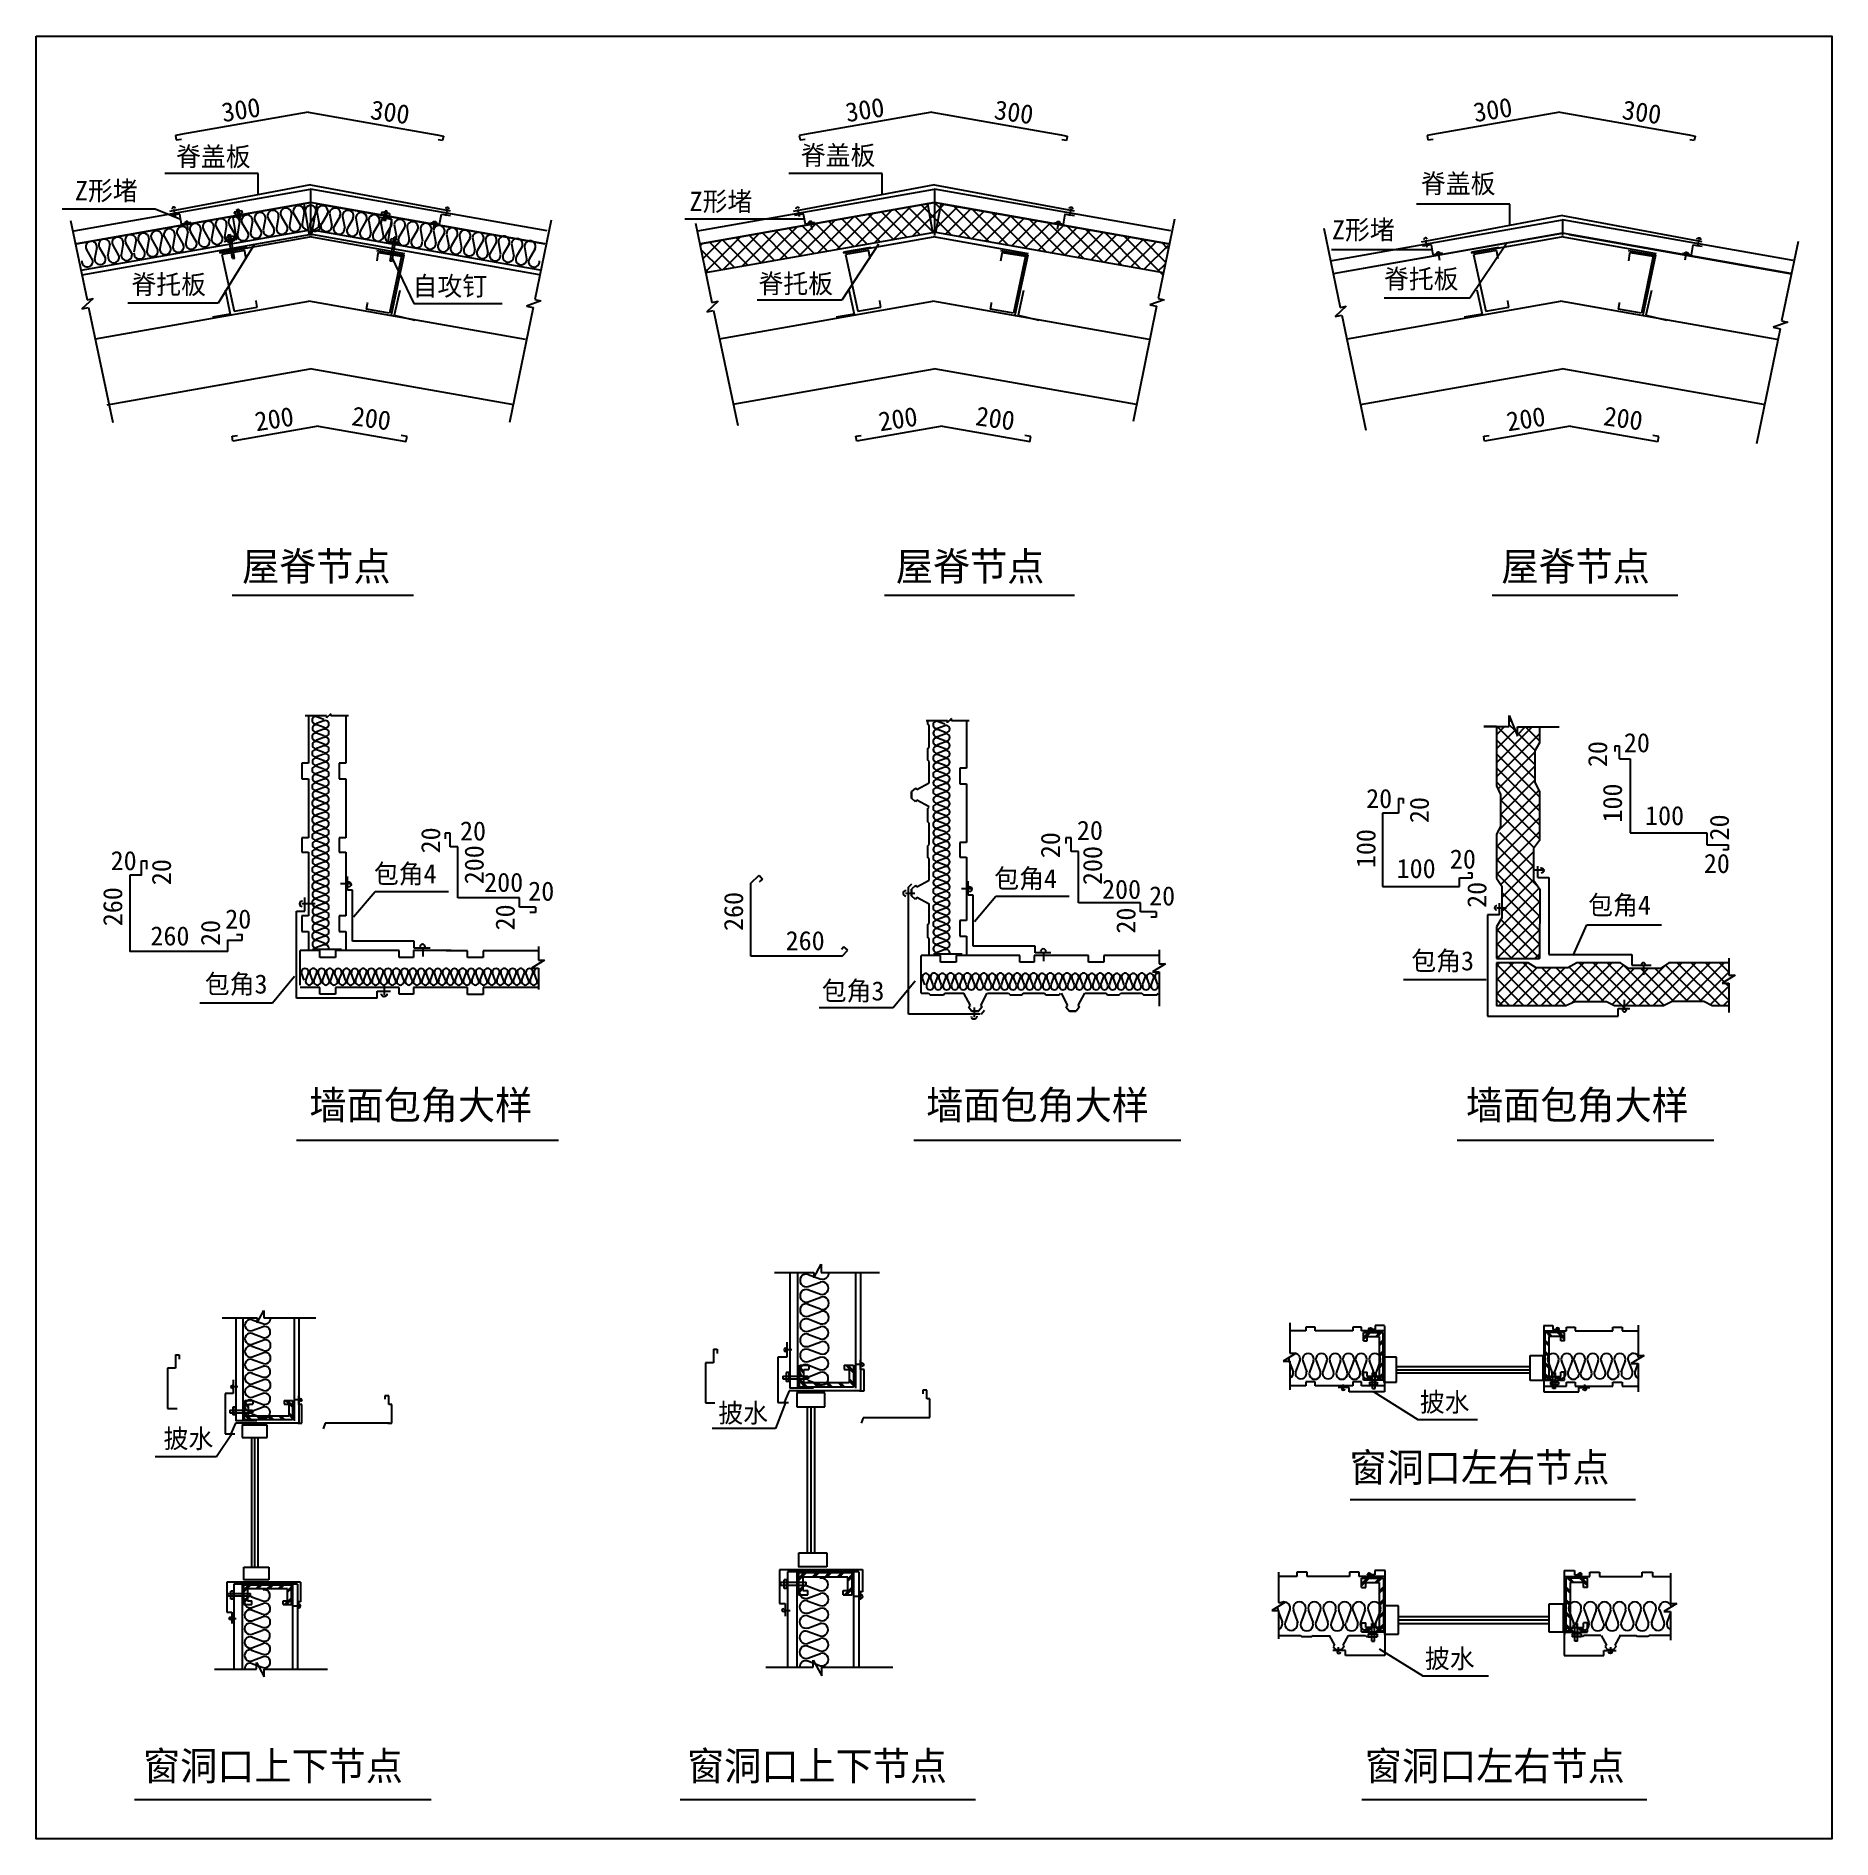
# Model space of a CAD drawing. Header units: metres. Extents: x 1038 to 1242, y 480 to 684.
import ezdxf

# ---------------------------------------------------------------- set-up
doc = ezdxf.new("R2010")
doc.units = ezdxf.units.M
doc.layers.add('2', color=1, linetype='Continuous')
doc.layers.add('5', color=7, linetype='Continuous')

msp = doc.modelspace()

# ---------------------------------------------------------------- texts
for s, rotation, p in [('300', 8.86, (1059.37, 674.49)), ('300', 8.86, (1130.14, 674.49)), ('300', 8.86, (1201.37, 674.49)), ('300', 351.98, (1075.97, 674.87)), ('300', 351.98, (1146.73, 674.87)), ('300', 351.98, (1217.96, 674.87)), ('200', 8.86, (1063.14, 639.41)), ('200', 351.98, (1073.85, 640.13)), ('200', 8.86, (1133.9, 639.41)), ('200', 351.98, (1144.62, 640.13)), ('200', 8.86, (1205.13, 639.41)), ('200', 351.98, (1215.85, 640.13)), ('20', 90, (1216.37, 601.32)), ('20', 90, (1196.14, 594.97)), ('100', 90, (1218.05, 595.03)), ('20', 90, (1230.18, 593)), ('20', 90, (1083.99, 591.53)), ('20', 90, (1154.29, 590.99)), ('100', 90, (1190.09, 589.86)), ('200', 90, (1088.92, 588.03)), ('200', 90, (1159.07, 587.94)), ('20', 90, (1053.45, 587.93)), ('260', 90, (1047.92, 583.27)), ('20', 90, (1202.67, 585.35)), ('20', 90, (1092.44, 582.79)), ('260', 90, (1118.35, 582.73)), ('20', 90, (1162.86, 582.43)), ('20', 90, (1059.01, 581.03))]:
    msp.add_text(s, height=2.17, rotation=rotation).set_placement(p)
for s, height, p in [('脊盖板', 2.17, (1054.03, 669.5)), ('脊盖板', 2.17, (1124.9, 669.64)), ('脊盖板', 2.17, (1195.24, 666.43)), ('Z形堵', 2.17, (1042.56, 665.64)), ('Z形堵', 2.17, (1112.28, 664.42)), ('Z形堵', 2.17, (1185.15, 661.19)), ('脊托板', 2.17, (1048.96, 654.99)), ('自攻钉', 2.17, (1080.86, 654.81)), ('脊托板', 2.17, (1120.1, 655.08)), ('脊托板', 2.17, (1191.05, 655.62)), ('屋脊节点', 3.24, (1061.52, 622.46)), ('屋脊节点', 3.24, (1135.68, 622.46)), ('屋脊节点', 3.24, (1204.37, 622.46)), ('20', 2.17, (1218.27, 603.01)), ('20', 2.17, (1189.03, 596.68)), ('20', 2.17, (1156.22, 593.07)), ('100', 2.17, (1220.67, 594.74)), ('20', 2.17, (1086.24, 593)), ('20', 2.17, (1046.61, 589.63)), ('20', 2.17, (1198.53, 589.81)), ('20', 2.17, (1227.34, 589.31)), ('包角4', 2.17, (1076.47, 588.13)), ('200', 2.17, (1088.98, 587.17)), ('包角4', 2.17, (1146.84, 587.59)), ('100', 2.17, (1192.49, 588.74)), ('20', 2.17, (1093.98, 586.17)), ('200', 2.17, (1159.07, 586.38)), ('20', 2.17, (1164.41, 585.63)), ('包角4', 2.17, (1214.21, 584.58)), ('20', 2.17, (1059.61, 583.01)), ('260', 2.17, (1051.12, 581.09)), ('260', 2.17, (1123.18, 580.55)), ('包角3', 2.17, (1194.15, 578.26)), ('包角3', 2.17, (1057.29, 575.63)), ('包角3', 2.17, (1127.27, 574.85)), ('墙面包角大样', 3.24, (1069.16, 561.36)), ('墙面包角大样', 3.24, (1139.12, 561.36)), ('墙面包角大样', 3.24, (1200.36, 561.36)), ('披水', 2.17, (1195.12, 528.19)), ('披水', 2.17, (1115.54, 526.96)), ('披水', 2.17, (1052.61, 524.06)), ('窗洞口左右节点', 3.24, (1187.15, 520.24)), ('披水', 2.17, (1195.7, 499.09)), ('窗洞口上下节点', 3.24, (1050.28, 486.38)), ('窗洞口上下节点', 3.24, (1112, 486.38)), ('窗洞口左右节点', 3.24, (1188.89, 486.38))]:
    msp.add_text(s, height=height).set_placement(p)

# ---------------------------------------------------------------- linework, layer by layer
for p, q in [((1069, 675.64), (1054.55, 673.09)), ((1069, 675.64), (1083.63, 673.06)), ((1139.77, 675.64), (1125.31, 673.09)), ((1139.77, 675.64), (1154.4, 673.06)), ((1211, 675.64), (1196.54, 673.09)), ((1211, 675.64), (1225.63, 673.06)), ((1054.56, 673.08), (1053.97, 672.98)), ((1053.97, 672.98), (1054.05, 672.48)), ((1083.48, 673.08), (1084.36, 672.92)), ((1125.33, 673.08), (1124.73, 672.98)), ((1124.73, 672.98), (1124.82, 672.48)), ((1154.25, 673.08), (1155.12, 672.92)), ((1196.55, 673.08), (1195.96, 672.98)), ((1195.96, 672.98), (1196.04, 672.48)), ((1225.48, 673.08), (1226.35, 672.92)), ((1054.05, 672.48), (1054.63, 672.57)), ((1084.26, 672.42), (1083.75, 672.49)), ((1084.36, 672.92), (1084.26, 672.42)), ((1124.82, 672.48), (1125.4, 672.57)), ((1155.03, 672.42), (1154.51, 672.49)), ((1155.12, 672.92), (1155.03, 672.42)), ((1196.04, 672.48), (1196.63, 672.57)), ((1226.26, 672.42), (1225.74, 672.49)), ((1226.35, 672.92), (1226.26, 672.42)), ((1042.46, 662.15), (1069.29, 666.88)), ((1063.36, 668.68), (1052.77, 668.68)), ((1069.29, 667.38), (1053.27, 664.37)), ((1063.36, 666.26), (1063.36, 668.68)), ((1069.29, 667.38), (1085.14, 664.42)), ((1096.12, 662.15), (1069.29, 666.88)), ((1069.29, 666.88), (1069.29, 661.65)), ((1113.23, 662.15), (1140.06, 666.88)), ((1134.12, 668.68), (1123.53, 668.68)), ((1140.06, 667.38), (1124.03, 664.37)), ((1134.12, 666.26), (1134.12, 668.68)), ((1140.06, 667.38), (1155.9, 664.42)), ((1140.06, 666.88), (1140.06, 661.65)), ((1166.89, 662.15), (1140.06, 666.88)), ((1042.75, 660.69), (1069.29, 665.37)), ((1069.29, 665.37), (1042.75, 660.69)), ((1069.18, 661.65), (1068.55, 665.23)), ((1095.86, 660.68), (1069.29, 665.37)), ((1069.41, 661.65), (1070.04, 665.23)), ((1070.04, 665.23), (1095.86, 660.68)), ((1140.06, 665.37), (1113.52, 660.69)), ((1113.52, 660.69), (1140.06, 665.37)), ((1133.27, 660.8), (1137.36, 664.89)), ((1135.41, 661.18), (1139.34, 665.1)), ((1140.06, 661.85), (1137.07, 664.84)), ((1140.06, 663.61), (1138.57, 665.1)), ((1139.89, 661.96), (1139.31, 665.23)), ((1144.17, 661.27), (1140.06, 665.38)), ((1166.63, 660.68), (1140.06, 665.37)), ((1140.06, 664.06), (1141.18, 665.17)), ((1140.06, 662.29), (1142.68, 664.9)), ((1140.23, 661.96), (1140.81, 665.23)), ((1140.81, 665.23), (1166.63, 660.68)), ((1146.32, 660.89), (1142.23, 664.98)), ((1205.35, 665.2), (1194.76, 665.2)), ((1205.35, 662.78), (1205.35, 665.2)), ((1051.67, 664.62), (1041.13, 664.62)), ((1054.46, 663.49), (1051.67, 664.62)), ((1054.46, 664.07), (1053.42, 663.89)), ((1053.78, 664.62), (1053.93, 663.78)), ((1054.65, 662.92), (1054.46, 664.07)), ((1055.69, 663.1), (1054.65, 662.92)), ((1055.23, 663.16), (1055.37, 662.33)), ((1059.77, 662.84), (1059.53, 661.5)), ((1060.05, 662.89), (1060.73, 661.71)), ((1061.97, 663.95), (1060.46, 663.69)), ((1060.46, 663.69), (1060.9, 661.18)), ((1060.67, 664.31), (1061.51, 664.46)), ((1060.67, 664.32), (1060.72, 664.03)), ((1060.72, 664.03), (1061.56, 664.18)), ((1060.92, 664.58), (1061.15, 664.62)), ((1061.11, 663.47), (1060.92, 664.58)), ((1061.24, 663.21), (1060.99, 661.8)), ((1061.11, 663.46), (1061.35, 663.5)), ((1061.35, 663.51), (1061.15, 664.62)), ((1061.56, 664.18), (1061.51, 664.48)), ((1061.51, 663.06), (1062.2, 661.88)), ((1062.71, 663.27), (1062.47, 661.93)), ((1062.98, 663.32), (1063.67, 662.14)), ((1064.18, 663.63), (1063.92, 662.23)), ((1064.47, 663.58), (1065.12, 662.46)), ((1065.67, 663.79), (1065.43, 662.45)), ((1065.94, 663.84), (1066.63, 662.66)), ((1067.14, 664.16), (1066.89, 662.75)), ((1067.38, 664.09), (1068.07, 662.92)), ((1068.57, 664.3), (1068.33, 662.96)), ((1068.68, 664.36), (1068.92, 663.02)), ((1069.87, 664.15), (1069.19, 662.97)), ((1070.01, 664.3), (1070.25, 662.96)), ((1071.2, 664.09), (1070.52, 662.92)), ((1071.45, 664.16), (1071.7, 662.75)), ((1072.64, 663.84), (1071.96, 662.66)), ((1072.92, 663.79), (1073.16, 662.45)), ((1074.12, 663.58), (1073.47, 662.46)), ((1074.41, 663.63), (1074.66, 662.23)), ((1075.6, 663.32), (1074.92, 662.14)), ((1075.88, 663.27), (1076.12, 661.93)), ((1077.07, 663.06), (1076.38, 661.88)), ((1076.97, 663.74), (1078.48, 663.47)), ((1077.27, 663.02), (1077.51, 661.68)), ((1077.34, 664), (1077.4, 664.3)), ((1078.19, 663.86), (1077.34, 664)), ((1078.24, 664.13), (1077.39, 664.28)), ((1077.55, 663.34), (1077.75, 664.44)), ((1077.79, 663.28), (1077.55, 663.32)), ((1077.99, 664.4), (1077.75, 664.44)), ((1077.79, 663.3), (1077.99, 664.4)), ((1078.47, 662.81), (1077.82, 661.69)), ((1078.48, 663.47), (1078.04, 660.96)), ((1078.24, 664.14), (1078.19, 663.86)), ((1078.76, 662.87), (1079.02, 661.46)), ((1082.9, 663.1), (1083.93, 662.92)), ((1083.36, 663.16), (1083.21, 662.33)), ((1083.93, 662.92), (1084.13, 664.07)), ((1084.13, 664.07), (1085.16, 663.89)), ((1084.77, 664.67), (1084.62, 663.83)), ((1125.23, 663.49), (1111.75, 663.49)), ((1122.54, 658.91), (1126.63, 663)), ((1124.68, 659.28), (1128.78, 663.38)), ((1127.91, 659.85), (1125.05, 662.72)), ((1129.42, 660.12), (1126.55, 662.98)), ((1126.83, 659.66), (1130.92, 663.75)), ((1130.92, 660.38), (1128.05, 663.25)), ((1128.98, 660.04), (1133.07, 664.13)), ((1132.42, 660.65), (1129.56, 663.51)), ((1133.92, 660.91), (1131.06, 663.78)), ((1131.12, 660.42), (1135.21, 664.51)), ((1135.43, 661.18), (1132.56, 664.04)), ((1136.93, 661.44), (1134.06, 664.31)), ((1138.43, 661.71), (1135.57, 664.57)), ((1137.56, 661.55), (1140.06, 664.06)), ((1142.03, 661.65), (1140.06, 663.61)), ((1141.32, 661.77), (1144.18, 664.64)), ((1142.82, 661.51), (1145.68, 664.37)), ((1144.32, 661.24), (1147.19, 664.11)), ((1148.47, 660.51), (1144.37, 664.6)), ((1145.82, 660.98), (1148.69, 663.84)), ((1150.61, 660.13), (1146.52, 664.23)), ((1147.33, 660.71), (1150.19, 663.58)), ((1152.76, 659.76), (1148.67, 663.85)), ((1148.83, 660.45), (1151.69, 663.31)), ((1150.33, 660.18), (1153.2, 663.05)), ((1154.9, 659.38), (1150.81, 663.47)), ((1151.83, 659.92), (1154.7, 662.78)), ((1157.05, 659), (1152.96, 663.09)), ((1159.2, 658.62), (1155.1, 662.71)), ((1185, 658.76), (1211.29, 663.4)), ((1211.29, 663.9), (1195.26, 660.88)), ((1211.29, 663.9), (1227.13, 660.94)), ((1211.29, 663.4), (1211.29, 661.65)), ((1237.48, 658.78), (1211.29, 663.4)), ((1043.28, 657.71), (1069.07, 662.25)), ((1043.28, 657.71), (1069.07, 662.25)), ((1043.37, 657.18), (1069.15, 661.73)), ((1048.03, 660.76), (1047.79, 659.42)), ((1048.31, 660.81), (1048.99, 659.64)), ((1049.5, 661.13), (1049.25, 659.73)), ((1049.77, 660.98), (1050.46, 659.8)), ((1050.96, 661.19), (1050.72, 659.85)), ((1051.24, 661.24), (1051.93, 660.06)), ((1052.44, 661.56), (1052.18, 660.16)), ((1052.71, 661.47), (1053.39, 660.29)), ((1053.9, 661.68), (1053.66, 660.34)), ((1054.18, 661.73), (1054.86, 660.55)), ((1055.37, 662.05), (1055.12, 660.64)), ((1055.64, 662.08), (1056.33, 660.9)), ((1056.83, 662.29), (1056.59, 660.95)), ((1057.11, 662.34), (1057.8, 661.16)), ((1058.31, 662.66), (1058.05, 661.26)), ((1058.58, 662.63), (1059.26, 661.45)), ((1058.95, 659.67), (1069.19, 661.47)), ((1060.9, 661.18), (1059.44, 660.92)), ((1059.71, 661.43), (1060.56, 661.58)), ((1059.71, 661.44), (1059.76, 661.15)), ((1059.76, 661.15), (1060.6, 661.3)), ((1059.96, 661.7), (1060.2, 661.74)), ((1060.43, 659.04), (1059.96, 661.7)), ((1060.67, 659.08), (1060.2, 661.74)), ((1060.6, 661.3), (1060.55, 661.6)), ((1065.16, 662.4), (1065.16, 662.4)), ((1079.97, 659.54), (1069.19, 661.47)), ((1095.27, 657.17), (1069.43, 661.73)), ((1095.34, 657.7), (1069.51, 662.25)), ((1095.34, 657.7), (1069.51, 662.25)), ((1076.99, 661.81), (1076.99, 661.81)), ((1078.04, 660.96), (1079.5, 660.7)), ((1078.3, 658.73), (1078.78, 661.43)), ((1078.37, 661), (1078.42, 661.29)), ((1079.21, 660.85), (1078.37, 661)), ((1079.26, 661.13), (1078.42, 661.27)), ((1078.54, 658.68), (1079.01, 661.39)), ((1079.01, 661.39), (1078.78, 661.43)), ((1079.26, 661.13), (1079.21, 660.85)), ((1079.96, 662.55), (1079.27, 661.37)), ((1080.23, 662.5), (1080.47, 661.16)), ((1081.42, 662.29), (1080.74, 661.11)), ((1081.35, 661.04), (1081.35, 661.04)), ((1081.76, 662.32), (1082, 660.98)), ((1082.96, 662.11), (1082.31, 660.99)), ((1083.25, 662.16), (1083.5, 660.76)), ((1084.44, 661.85), (1083.76, 660.67)), ((1084.72, 661.8), (1084.96, 660.46)), ((1085.91, 661.59), (1085.23, 660.41)), ((1086.18, 661.55), (1086.42, 660.21)), ((1087.38, 661.34), (1086.73, 660.22)), ((1087.67, 661.39), (1087.92, 659.99)), ((1088.86, 661.08), (1088.18, 659.9)), ((1089.14, 661.03), (1089.38, 659.69)), ((1090.33, 660.82), (1089.65, 659.64)), ((1090.6, 660.85), (1090.84, 659.51)), ((1092.09, 660.69), (1092.34, 659.29)), ((1113.55, 660.52), (1113.75, 660.73)), ((1113.81, 659.02), (1115.9, 661.11)), ((1114.08, 657.51), (1118.05, 661.48)), ((1114.14, 657.42), (1139.89, 661.96)), ((1117.39, 658), (1114.53, 660.86)), ((1118.9, 658.26), (1116.03, 661.13)), ((1116.1, 657.77), (1120.19, 661.86)), ((1120.4, 658.53), (1117.53, 661.39)), ((1118.25, 658.15), (1122.34, 662.24)), ((1121.9, 658.79), (1119.04, 661.66)), ((1120.39, 658.53), (1124.48, 662.62)), ((1123.4, 659.06), (1120.54, 661.92)), ((1124.91, 659.32), (1122.04, 662.19)), ((1126.41, 659.59), (1123.54, 662.45)), ((1129.72, 659.67), (1139.96, 661.47)), ((1139.71, 661.93), (1140.06, 662.29)), ((1150.74, 659.54), (1139.96, 661.47)), ((1166.03, 657.41), (1140.23, 661.96)), ((1153.34, 659.65), (1156.2, 662.52)), ((1154.84, 659.39), (1157.71, 662.25)), ((1156.34, 659.12), (1159.21, 661.99)), ((1161.34, 658.24), (1157.25, 662.33)), ((1157.85, 658.86), (1160.71, 661.72)), ((1159.35, 658.59), (1162.21, 661.46)), ((1163.49, 657.86), (1159.4, 661.96)), ((1160.85, 658.33), (1163.72, 661.19)), ((1165.97, 657.16), (1161.54, 661.58)), ((1162.35, 658.06), (1165.22, 660.93)), ((1166.23, 658.66), (1163.69, 661.2)), ((1166.5, 660.16), (1165.84, 660.82)), ((1211.29, 661.88), (1185.3, 657.3)), ((1185.34, 657.31), (1211.29, 661.88)), ((1195.78, 661.13), (1195.92, 660.3)), ((1200.95, 659.67), (1211.19, 661.47)), ((1221.97, 659.54), (1211.19, 661.47)), ((1237.22, 657.31), (1211.29, 661.88)), ((1212.03, 661.75), (1237.28, 657.3)), ((1226.76, 661.18), (1226.62, 660.35)), ((1043.84, 660.07), (1044.53, 658.89)), ((1045.03, 660.28), (1044.79, 658.94)), ((1045.31, 660.32), (1045.99, 659.15)), ((1046.5, 660.64), (1046.25, 659.24)), ((1046.84, 660.55), (1047.52, 659.38)), ((1062.93, 660.64), (1058.8, 653.97)), ((1062.07, 660.27), (1058.97, 659.73)), ((1061.83, 659.95), (1059.21, 659.49)), ((1059.21, 659.49), (1060.61, 653.04)), ((1060.44, 659.02), (1060.68, 659.07)), ((1061.85, 659.82), (1061.83, 659.95)), ((1062, 658.98), (1061.85, 659.82)), ((1076.78, 659.94), (1079.88, 659.4)), ((1076.83, 658.75), (1076.97, 659.58)), ((1076.97, 659.58), (1076.99, 659.72)), ((1076.99, 659.72), (1079.61, 659.27)), ((1079.61, 659.27), (1078.26, 652.81)), ((1078.54, 658.68), (1078.3, 658.73)), ((1079.88, 659.4), (1078.42, 652.59)), ((1078.46, 659.2), (1081.01, 653.9)), ((1085.83, 660.34), (1085.83, 660.34)), ((1090.25, 659.57), (1090.25, 659.57)), ((1091.8, 660.64), (1091.15, 659.52)), ((1093.28, 660.37), (1092.6, 659.2)), ((1093.56, 660.33), (1093.8, 658.98)), ((1094.75, 660.12), (1094.07, 658.94)), ((1094.67, 658.87), (1094.67, 658.87)), ((1115.89, 657.73), (1113.64, 659.98)), ((1133.7, 660.64), (1129.57, 654.31)), ((1132.84, 660.27), (1129.74, 659.73)), ((1132.6, 659.95), (1129.98, 659.49)), ((1129.98, 659.49), (1131.38, 653.04)), ((1132.62, 659.82), (1132.6, 659.95)), ((1132.77, 658.98), (1132.62, 659.82)), ((1147.54, 659.94), (1150.64, 659.4)), ((1147.59, 658.75), (1147.74, 659.58)), ((1147.74, 659.58), (1147.76, 659.72)), ((1147.76, 659.72), (1150.38, 659.27)), ((1150.38, 659.27), (1149.03, 652.81)), ((1150.64, 659.4), (1149.19, 652.59)), ((1163.86, 657.8), (1166.56, 660.5)), ((1196.46, 660.01), (1185.11, 660.01)), ((1196.45, 660.59), (1195.42, 660.41)), ((1196.65, 659.44), (1196.45, 660.59)), ((1197.68, 659.61), (1196.65, 659.44)), ((1197.22, 659.68), (1197.37, 658.85)), ((1204.93, 660.64), (1200.8, 654.54)), ((1204.07, 660.27), (1200.97, 659.73)), ((1203.82, 659.95), (1201.21, 659.49)), ((1201.21, 659.49), (1202.6, 653.04)), ((1203.85, 659.82), (1203.82, 659.95)), ((1203.99, 658.98), (1203.85, 659.82)), ((1218.77, 659.94), (1221.87, 659.4)), ((1218.82, 658.75), (1218.96, 659.58)), ((1218.96, 659.58), (1218.99, 659.72)), ((1218.99, 659.72), (1221.6, 659.27)), ((1221.6, 659.27), (1220.25, 652.81)), ((1221.87, 659.4), (1220.41, 652.59)), ((1224.89, 659.61), (1225.93, 659.44)), ((1225.35, 659.68), (1225.2, 658.85)), ((1225.93, 659.44), (1226.12, 660.59)), ((1226.12, 660.59), (1227.16, 660.41)), ((1043.25, 657.7), (1043.25, 657.7)), ((1114.39, 657.47), (1114.02, 657.84)), ((1165.36, 657.53), (1166.18, 658.35)), ((1200.8, 654.54), (1191.06, 654.54)), ((1044.91, 649.91), (1069.1, 654.18)), ((1058.8, 653.97), (1048.55, 653.97)), ((1060.61, 653.04), (1063.22, 653.5)), ((1063.1, 654.17), (1063.08, 654.27)), ((1063.22, 653.5), (1063.1, 654.17)), ((1093.67, 649.85), (1069.1, 654.18)), ((1075.65, 653.26), (1075.76, 653.93)), ((1078.26, 652.81), (1075.65, 653.26)), ((1075.76, 653.93), (1075.78, 654.03)), ((1081.01, 653.9), (1091.02, 653.9)), ((1115.67, 649.91), (1139.87, 654.18)), ((1129.57, 654.31), (1119.96, 654.31)), ((1131.38, 653.04), (1133.98, 653.5)), ((1133.86, 654.17), (1133.85, 654.27)), ((1133.98, 653.5), (1133.86, 654.17)), ((1164.43, 649.85), (1139.87, 654.18)), ((1146.42, 653.26), (1146.53, 653.93)), ((1149.03, 652.81), (1146.42, 653.26)), ((1146.53, 653.93), (1146.55, 654.03)), ((1186.9, 649.91), (1211.09, 654.18)), ((1202.6, 653.04), (1205.21, 653.5)), ((1205.09, 654.17), (1205.07, 654.27)), ((1205.21, 653.5), (1205.09, 654.17)), ((1235.66, 649.85), (1211.09, 654.18)), ((1217.64, 653.26), (1217.76, 653.93)), ((1220.25, 652.81), (1217.64, 653.26)), ((1217.76, 653.93), (1217.78, 654.03)), ((1046.22, 642.44), (1069.26, 646.51)), ((1092.36, 642.43), (1069.26, 646.51)), ((1117.24, 642.49), (1140.03, 646.51)), ((1162.98, 642.46), (1140.03, 646.51)), ((1188.39, 642.47), (1211.26, 646.51)), ((1234.35, 642.43), (1211.26, 646.51)), ((1060.39, 638.88), (1060.99, 638.96)), ((1060.47, 638.29), (1060.39, 638.88)), ((1070.17, 640.02), (1060.47, 638.31)), ((1070.17, 640.02), (1080.11, 638.27)), ((1080.23, 638.82), (1079.56, 638.94)), ((1080.11, 638.24), (1080.23, 638.82)), ((1131.15, 638.88), (1131.76, 638.96)), ((1131.24, 638.29), (1131.15, 638.88)), ((1140.94, 640.02), (1131.23, 638.31)), ((1140.94, 640.02), (1150.88, 638.27)), ((1150.99, 638.82), (1150.33, 638.94)), ((1150.88, 638.24), (1150.99, 638.82)), ((1202.38, 638.88), (1202.99, 638.96)), ((1202.46, 638.29), (1202.38, 638.88)), ((1212.16, 640.02), (1202.46, 638.31)), ((1212.16, 640.02), (1222.1, 638.27)), ((1222.22, 638.82), (1221.56, 638.94)), ((1222.11, 638.24), (1222.22, 638.82)), ((1060.4, 620.84), (1080.95, 620.84)), ((1134.38, 620.84), (1155.96, 620.84)), ((1203.33, 620.84), (1224.39, 620.84)), ((1070.81, 606.74), (1069.98, 607.04)), ((1070.81, 606.56), (1069.98, 606.25)), ((1070.81, 605.61), (1069.98, 605.31)), ((1070.84, 605.8), (1070.01, 606.1)), ((1141.23, 606.2), (1140.4, 606.51)), ((1141.23, 606.02), (1140.4, 605.72)), ((1141.26, 605.26), (1140.43, 605.57)), ((1203.81, 605.93), (1202.37, 605.93)), ((1202.37, 605.93), (1205.27, 605.93)), ((1203.81, 605), (1204.73, 605.93)), ((1203.81, 605.93), (1203.81, 599.18)), ((1203.81, 601.82), (1207.87, 605.88)), ((1203.81, 603.41), (1205.92, 605.52)), ((1208.18, 601.62), (1203.88, 605.93)), ((1205.27, 605.93), (1205.27, 607.19)), ((1205.27, 607.19), (1206.19, 604.83)), ((1205.27, 606.46), (1205.47, 606.66)), ((1205.94, 605.46), (1205.27, 606.13)), ((1206.19, 604.83), (1206.19, 605.88)), ((1206.19, 605.88), (1210.92, 605.88)), ((1206.19, 604.99), (1207.07, 605.88)), ((1206.19, 605.79), (1206.28, 605.88)), ((1208.68, 604.3), (1207.11, 605.88)), ((1208.68, 605.88), (1208.68, 604.08)), ((1070.81, 604.86), (1069.98, 605.16)), ((1070.81, 604.67), (1069.98, 604.37)), ((1070.81, 603.73), (1069.98, 603.42)), ((1070.84, 603.92), (1070.01, 604.22)), ((1141.23, 605.07), (1140.4, 604.77)), ((1141.23, 604.32), (1140.4, 604.62)), ((1141.23, 604.14), (1140.4, 603.83)), ((1141.26, 603.38), (1140.43, 603.68)), ((1203.81, 600.23), (1208.68, 605.1)), ((1208.18, 600.03), (1203.81, 604.41)), ((1208.2, 603.2), (1206.19, 605.21)), ((1208.68, 604.08), (1208.18, 603.18)), ((1217.77, 603.7), (1217.23, 603.7)), ((1217.23, 603.7), (1217.23, 603.11)), ((1217.77, 602.27), (1217.77, 603.7)), ((1070.81, 602.97), (1069.98, 603.28)), ((1070.81, 602.79), (1069.98, 602.49)), ((1070.81, 601.84), (1069.98, 601.54)), ((1070.81, 601.09), (1069.98, 601.39)), ((1070.84, 602.03), (1070.01, 602.34)), ((1141.23, 603.19), (1140.4, 602.88)), ((1141.23, 602.43), (1140.4, 602.74)), ((1141.23, 602.25), (1140.4, 601.95)), ((1141.26, 601.49), (1140.43, 601.8)), ((1208.68, 597.94), (1203.81, 602.82)), ((1203.98, 598.81), (1208.18, 603.01)), ((1204.26, 597.5), (1208.18, 601.42)), ((1208.18, 603.18), (1208.18, 599.58)), ((1217.77, 602.27), (1219, 602.27)), ((1219, 602.27), (1219, 593.86)), ((1070.81, 600.91), (1069.98, 600.6)), ((1070.81, 599.96), (1069.98, 599.65)), ((1070.81, 599.2), (1069.98, 599.51)), ((1070.84, 600.15), (1070.01, 600.45)), ((1141.23, 601.3), (1140.4, 601)), ((1141.23, 600.55), (1140.4, 600.85)), ((1141.23, 600.37), (1140.4, 600.06)), ((1141.23, 599.42), (1140.4, 599.12)), ((1141.26, 599.61), (1140.43, 599.91)), ((1208.68, 596.35), (1203.81, 601.23)), ((1208.68, 594.76), (1203.81, 599.64)), ((1204.26, 595.9), (1208.18, 599.83)), ((1208.18, 599.58), (1208.68, 598.57)), ((1070.81, 599.02), (1069.98, 598.72)), ((1070.81, 598.07), (1069.98, 597.77)), ((1070.81, 597.32), (1069.98, 597.62)), ((1070.84, 598.26), (1070.01, 598.57)), ((1141.23, 598.67), (1140.4, 598.97)), ((1141.23, 598.48), (1140.4, 598.18)), ((1141.23, 597.54), (1140.4, 597.23)), ((1141.26, 597.72), (1140.43, 598.03)), ((1192.71, 597.75), (1192.71, 596.1)), ((1192.71, 597.75), (1193.23, 597.75)), ((1193.23, 597.75), (1193.23, 597.2)), ((1203.81, 599.18), (1203.81, 599.18)), ((1203.81, 599.18), (1204.26, 598.22)), ((1203.98, 594.04), (1208.63, 598.68)), ((1204.26, 598.22), (1204.26, 594.62)), ((1208.68, 593.17), (1204.26, 597.59)), ((1208.68, 598.57), (1208.68, 593)), ((1070.81, 597.14), (1069.98, 596.83)), ((1070.81, 596.19), (1069.98, 595.89)), ((1070.81, 595.44), (1069.98, 595.74)), ((1070.81, 595.25), (1069.98, 594.95)), ((1070.84, 596.38), (1070.01, 596.68)), ((1141.23, 596.78), (1140.4, 597.08)), ((1141.23, 596.6), (1140.4, 596.29)), ((1141.23, 595.65), (1140.4, 595.35)), ((1141.26, 595.84), (1140.43, 596.14)), ((1192.71, 596.1), (1190.9, 596.1)), ((1190.9, 596.1), (1190.9, 591.73)), ((1203.81, 592.27), (1208.68, 597.15)), ((1203.81, 590.68), (1208.68, 595.56)), ((1208.07, 592.19), (1204.26, 596)), ((1070.81, 594.31), (1069.98, 594)), ((1070.81, 593.55), (1069.98, 593.85)), ((1070.81, 593.37), (1069.98, 593.06)), ((1070.84, 594.49), (1070.01, 594.8)), ((1085.14, 593.83), (1084.54, 593.83)), ((1084.54, 593.83), (1084.54, 593.2)), ((1141.23, 594.9), (1140.4, 595.2)), ((1141.23, 594.71), (1140.4, 594.41)), ((1141.23, 593.77), (1140.4, 593.46)), ((1141.23, 593.01), (1140.4, 593.32)), ((1141.26, 593.96), (1140.43, 594.26)), ((1155.56, 593.29), (1154.97, 593.29)), ((1154.97, 593.29), (1154.97, 592.66)), ((1204.26, 594.62), (1203.81, 593.67)), ((1203.81, 589.09), (1208.68, 593.97)), ((1203.81, 593.67), (1203.81, 588.72)), ((1208.01, 590.05), (1204.19, 593.87)), ((1219, 593.86), (1227.69, 593.86)), ((1227.69, 593.86), (1227.69, 592.49)), ((1070.81, 592.42), (1069.98, 592.12)), ((1070.81, 591.67), (1069.98, 591.97)), ((1070.81, 591.48), (1069.98, 591.18)), ((1070.84, 592.61), (1070.01, 592.91)), ((1141.23, 592.83), (1140.4, 592.53)), ((1141.23, 591.88), (1140.4, 591.58)), ((1141.23, 591.13), (1140.4, 591.43)), ((1141.26, 592.07), (1140.43, 592.38)), ((1190.9, 591.73), (1190.9, 587.79)), ((1208.61, 587.67), (1203.81, 592.48)), ((1204.3, 587.99), (1208.01, 591.7)), ((1208.68, 593), (1208.01, 592.1)), ((1208.01, 592.1), (1208.01, 588.5)), ((1227.69, 592.49), (1230.11, 592.49)), ((1230.11, 591.95), (1229.48, 591.95)), ((1230.11, 592.49), (1230.11, 591.95)), ((1070.81, 590.54), (1069.98, 590.23)), ((1070.81, 589.78), (1069.98, 590.09)), ((1070.81, 589.6), (1069.98, 589.3)), ((1070.84, 590.73), (1070.01, 591.03)), ((1070.84, 588.84), (1070.01, 589.15)), ((1141.23, 590.95), (1140.4, 590.64)), ((1141.23, 590), (1140.4, 589.7)), ((1141.23, 589.24), (1140.4, 589.55)), ((1141.26, 590.19), (1140.43, 590.49)), ((1201.06, 589.29), (1200.55, 589.29)), ((1201.06, 588.75), (1201.06, 589.29)), ((1208.73, 585.96), (1203.81, 590.89)), ((1208.72, 584.38), (1203.81, 589.29)), ((1204.42, 586.52), (1208.01, 590.11)), ((1209.06, 589.63), (1207.98, 589.63)), ((1208.52, 588.8), (1208.52, 590.1)), ((1070.81, 588.65), (1069.98, 588.35)), ((1070.81, 587.9), (1069.98, 588.2)), ((1070.81, 587.72), (1069.98, 587.41)), ((1070.84, 586.96), (1070.01, 587.26)), ((1073.78, 588.06), (1072.7, 588.06)), ((1074.16, 584.35), (1076.6, 587.21)), ((1076.6, 587.21), (1084.95, 587.21)), ((1119.23, 588.15), (1120.16, 589.06)), ((1120.16, 589.06), (1120.55, 588.62)), ((1120.55, 588.62), (1120.19, 588.31)), ((1136.76, 587.03), (1137.84, 587.03)), ((1137.12, 587.7), (1137.5, 588.07)), ((1141.23, 589.06), (1140.4, 588.76)), ((1141.23, 588.11), (1140.4, 587.81)), ((1141.23, 587.36), (1140.4, 587.66)), ((1141.23, 587.18), (1140.4, 586.87)), ((1141.26, 588.3), (1140.43, 588.61)), ((1144.2, 587.52), (1143.12, 587.52)), ((1190.9, 587.79), (1199.62, 587.79)), ((1199.62, 587.79), (1199.62, 588.75)), ((1199.62, 588.75), (1201.06, 588.75)), ((1203.81, 588.72), (1204.42, 587.82)), ((1203.81, 582.72), (1208.67, 587.59)), ((1204.42, 584.93), (1208.01, 588.52)), ((1204.42, 587.82), (1204.42, 584.22)), ((1208.71, 582.8), (1204.42, 587.09)), ((1208.01, 588.5), (1208.01, 588.5)), ((1208.01, 588.5), (1208.74, 587.49)), ((1208.52, 588.8), (1209.75, 588.8)), ((1208.74, 587.49), (1208.68, 579.62)), ((1209.75, 588.8), (1209.75, 580.08)), ((1068.29, 585.85), (1069.81, 585.85)), ((1068.65, 584.96), (1068.65, 586.54)), ((1070.81, 586.77), (1069.98, 586.47)), ((1070.81, 586.01), (1069.98, 586.32)), ((1070.81, 585.83), (1069.98, 585.53)), ((1070.84, 585.07), (1070.01, 585.38)), ((1094.8, 585.43), (1094.8, 584.82)), ((1141.23, 586.23), (1140.4, 585.93)), ((1141.23, 585.48), (1140.4, 585.78)), ((1141.23, 585.29), (1140.4, 584.99)), ((1141.26, 586.42), (1140.43, 586.72)), ((1144.59, 583.82), (1147.03, 586.67)), ((1147.03, 586.67), (1155.36, 586.67)), ((1203.81, 581.13), (1208.73, 586.06)), ((1203.82, 585.36), (1204.97, 585.36)), ((1204.15, 584.58), (1204.15, 585.89)), ((1208.7, 581.22), (1204.42, 585.49)), ((1067.68, 584.96), (1068.65, 584.96)), ((1070.81, 584.88), (1069.98, 584.58)), ((1070.81, 584.16), (1069.98, 584.46)), ((1070.81, 583.98), (1069.98, 583.67)), ((1070.81, 583.03), (1069.98, 582.72)), ((1070.84, 583.22), (1070.01, 583.52)), ((1094.8, 584.82), (1094.17, 584.82)), ((1141.23, 584.35), (1140.4, 584.04)), ((1141.23, 583.62), (1140.4, 583.92)), ((1141.23, 583.44), (1140.4, 583.13)), ((1141.26, 584.53), (1140.43, 584.84)), ((1141.26, 582.68), (1140.43, 582.98)), ((1165.23, 584.28), (1164.59, 584.28)), ((1165.23, 584.89), (1165.23, 584.28)), ((1204.15, 584.58), (1202.8, 584.58)), ((1202.8, 584.58), (1202.8, 576.62)), ((1204.42, 584.22), (1203.81, 583.21)), ((1203.81, 583.21), (1203.81, 579.61)), ((1203.87, 579.61), (1208.72, 584.45)), ((1208.68, 579.64), (1204.3, 584.02)), ((1212.53, 579.94), (1214.08, 583.42)), ((1214.08, 583.42), (1222.53, 583.42)), ((1070.81, 582.27), (1069.98, 582.58)), ((1070.81, 582.09), (1069.98, 581.79)), ((1070.81, 581.14), (1069.98, 580.84)), ((1070.84, 581.33), (1070.01, 581.64)), ((1082.03, 580.91), (1082.03, 579.83)), ((1129.78, 580.92), (1129.53, 580.62)), ((1130.24, 580.57), (1129.78, 580.92)), ((1141.23, 582.49), (1140.4, 582.19)), ((1141.23, 581.74), (1140.4, 582.04)), ((1141.23, 581.55), (1140.4, 581.25)), ((1141.26, 580.79), (1140.43, 581.1)), ((1207.13, 579.61), (1203.81, 582.93)), ((1205.54, 579.61), (1203.81, 581.34)), ((1205.46, 579.61), (1208.71, 582.85)), ((1207.05, 579.61), (1208.7, 581.25)), ((1129.6, 579.87), (1130.24, 580.57)), ((1141.23, 580.61), (1140.4, 580.3)), ((1152.45, 580.37), (1152.45, 579.29)), ((1204.15, 579.61), (1203.81, 579.95)), ((1203.95, 579.61), (1203.81, 579.75)), ((1203.81, 579.61), (1208.68, 579.61)), ((1203.81, 575.57), (1207.35, 579.11)), ((1203.81, 577.16), (1205.76, 579.11)), ((1203.81, 578.75), (1204.17, 579.11)), ((1207.41, 579.11), (1203.81, 579.11)), ((1203.81, 579.11), (1203.81, 574.23)), ((1208.53, 574.23), (1203.81, 578.95)), ((1210.12, 574.23), (1205.24, 579.11)), ((1211.7, 574.24), (1206.83, 579.11)), ((1208.32, 578.56), (1207.41, 579.11)), ((1208.17, 579.61), (1208.68, 580.12)), ((1208.65, 579.61), (1208.68, 579.65)), ((1208.84, 574.23), (1213.72, 579.11)), ((1209.75, 580.08), (1219.18, 580.08)), ((1210.43, 574.23), (1215.31, 579.11)), ((1212.92, 579.11), (1211.92, 578.56)), ((1212.29, 574.5), (1216.9, 579.11)), ((1217.87, 579.11), (1212.92, 579.11)), ((1218.33, 573.97), (1213.19, 579.11)), ((1214.07, 574.69), (1218.24, 578.86)), ((1219.66, 574.23), (1214.79, 579.11)), ((1221.25, 574.23), (1216.38, 579.11)), ((1218.83, 578.46), (1217.87, 579.11)), ((1222.82, 574.26), (1218.18, 578.9)), ((1218.33, 574.18), (1223, 578.85)), ((1219.18, 580.08), (1219.18, 578.86)), ((1219.18, 578.86), (1221.36, 578.86)), ((1219.98, 574.23), (1224.85, 579.11)), ((1220.48, 578.89), (1220.48, 577.74)), ((1221.57, 574.23), (1226.44, 579.11)), ((1223.38, 579.11), (1222.43, 578.46)), ((1227.11, 574.74), (1223, 578.85)), ((1230.19, 579.11), (1223.38, 579.11)), ((1223.38, 579.11), (1223.38, 579.11)), ((1223.59, 574.66), (1228.04, 579.11)), ((1229.21, 574.23), (1224.33, 579.11)), ((1225.25, 574.74), (1229.63, 579.11)), ((1230.08, 574.95), (1225.92, 579.11)), ((1229.65, 576.97), (1227.51, 579.11)), ((1230.13, 578.08), (1229.1, 579.11)), ((1067.45, 577.58), (1064.97, 574.53)), ((1068.56, 577.16), (1068.25, 577.98)), ((1068.75, 577.13), (1069.05, 577.95)), ((1069.5, 577.16), (1069.2, 577.98)), ((1069.69, 577.16), (1069.99, 577.98)), ((1070.44, 577.16), (1070.14, 577.98)), ((1070.63, 577.13), (1070.93, 577.95)), ((1071.39, 577.16), (1071.08, 577.98)), ((1071.57, 577.16), (1071.87, 577.98)), ((1072.33, 577.16), (1072.02, 577.98)), ((1072.51, 577.13), (1072.82, 577.95)), ((1073.27, 577.16), (1072.97, 577.98)), ((1073.45, 577.16), (1073.76, 577.98)), ((1074.21, 577.16), (1073.91, 577.98)), ((1074.4, 577.13), (1074.7, 577.95)), ((1075.16, 577.16), (1074.85, 577.98)), ((1075.34, 577.16), (1075.64, 577.98)), ((1076.09, 577.16), (1075.79, 577.98)), ((1076.28, 577.13), (1076.59, 577.95)), ((1077.04, 577.16), (1076.74, 577.98)), ((1077.22, 577.16), (1077.53, 577.98)), ((1077.98, 577.16), (1077.67, 577.98)), ((1078.17, 577.13), (1078.47, 577.95)), ((1078.93, 577.16), (1078.62, 577.98)), ((1079.11, 577.16), (1079.41, 577.98)), ((1079.86, 577.16), (1079.56, 577.98)), ((1080.05, 577.13), (1080.36, 577.95)), ((1080.81, 577.16), (1080.51, 577.98)), ((1080.99, 577.16), (1081.3, 577.98)), ((1081.75, 577.16), (1081.44, 577.98)), ((1081.94, 577.13), (1082.24, 577.95)), ((1082.69, 577.16), (1082.39, 577.98)), ((1082.88, 577.16), (1083.18, 577.98)), ((1083.63, 577.16), (1083.33, 577.98)), ((1083.82, 577.13), (1084.12, 577.95)), ((1084.58, 577.16), (1084.27, 577.98)), ((1084.76, 577.16), (1085.06, 577.98)), ((1085.52, 577.16), (1085.21, 577.98)), ((1085.7, 577.13), (1086.01, 577.95)), ((1086.46, 577.16), (1086.16, 577.98)), ((1086.64, 577.16), (1086.95, 577.98)), ((1087.4, 577.16), (1087.1, 577.98)), ((1087.59, 577.13), (1087.89, 577.95)), ((1088.35, 577.16), (1088.04, 577.98)), ((1088.53, 577.16), (1088.83, 577.98)), ((1089.29, 577.16), (1088.99, 577.98)), ((1089.48, 577.16), (1089.78, 577.98)), ((1090.23, 577.16), (1089.93, 577.98)), ((1090.42, 577.13), (1090.72, 577.95)), ((1091.18, 577.16), (1090.87, 577.98)), ((1091.36, 577.16), (1091.66, 577.98)), ((1092.12, 577.16), (1091.81, 577.98)), ((1092.3, 577.13), (1092.61, 577.95)), ((1093.06, 577.16), (1092.76, 577.98)), ((1093.24, 577.16), (1093.55, 577.98)), ((1094.02, 577.16), (1093.72, 577.98)), ((1094.21, 577.13), (1094.52, 577.95)), ((1094.97, 577.16), (1094.67, 577.98)), ((1137.87, 577.04), (1135.39, 574)), ((1138.98, 576.62), (1138.68, 577.44)), ((1139.17, 576.59), (1139.47, 577.41)), ((1139.93, 576.62), (1139.62, 577.44)), ((1140.11, 576.62), (1140.41, 577.44)), ((1140.86, 576.62), (1140.56, 577.44)), ((1141.05, 576.59), (1141.36, 577.41)), ((1141.81, 576.62), (1141.51, 577.44)), ((1141.99, 576.62), (1142.3, 577.44)), ((1142.75, 576.62), (1142.44, 577.44)), ((1142.94, 576.59), (1143.24, 577.41)), ((1143.69, 576.62), (1143.39, 577.44)), ((1143.88, 576.62), (1144.18, 577.44)), ((1144.63, 576.62), (1144.33, 577.44)), ((1144.82, 576.59), (1145.12, 577.41)), ((1145.58, 576.62), (1145.28, 577.44)), ((1145.76, 576.62), (1146.07, 577.44)), ((1146.52, 576.62), (1146.21, 577.44)), ((1146.71, 576.59), (1147.01, 577.41)), ((1147.46, 576.62), (1147.16, 577.44)), ((1147.65, 576.62), (1147.95, 577.44)), ((1148.4, 576.62), (1148.1, 577.44)), ((1148.59, 576.59), (1148.89, 577.41)), ((1149.35, 576.62), (1149.04, 577.44)), ((1149.53, 576.62), (1149.83, 577.44)), ((1150.28, 576.62), (1149.98, 577.44)), ((1150.47, 576.59), (1150.78, 577.41)), ((1151.23, 576.62), (1150.93, 577.44)), ((1151.41, 576.62), (1151.72, 577.44)), ((1152.17, 576.62), (1151.87, 577.44)), ((1152.36, 576.59), (1152.66, 577.41)), ((1153.12, 576.62), (1152.81, 577.44)), ((1153.3, 576.62), (1153.6, 577.44)), ((1154.05, 576.62), (1153.75, 577.44)), ((1154.24, 576.59), (1154.55, 577.41)), ((1155, 576.62), (1154.7, 577.44)), ((1155.18, 576.62), (1155.49, 577.44)), ((1155.94, 576.62), (1155.63, 577.44)), ((1156.13, 576.59), (1156.43, 577.41)), ((1156.88, 576.62), (1156.58, 577.44)), ((1157.07, 576.62), (1157.37, 577.44)), ((1157.82, 576.62), (1157.52, 577.44)), ((1158.01, 576.59), (1158.31, 577.41)), ((1158.77, 576.62), (1158.46, 577.44)), ((1158.95, 576.62), (1159.25, 577.44)), ((1159.72, 576.62), (1159.41, 577.44)), ((1159.9, 576.62), (1160.2, 577.44)), ((1160.65, 576.62), (1160.35, 577.44)), ((1160.84, 576.59), (1161.15, 577.41)), ((1161.6, 576.62), (1161.3, 577.44)), ((1161.78, 576.62), (1162.09, 577.44)), ((1162.54, 576.62), (1162.23, 577.44)), ((1162.73, 576.59), (1163.03, 577.41)), ((1163.48, 576.62), (1163.18, 577.44)), ((1163.67, 576.62), (1163.97, 577.44)), ((1164.44, 576.62), (1164.14, 577.44)), ((1164.63, 576.59), (1164.94, 577.41)), ((1165.39, 576.62), (1165.09, 577.44)), ((1200.26, 577.17), (1193.27, 577.17)), ((1202.66, 577.17), (1200.26, 577.17)), ((1206.93, 574.23), (1203.81, 577.36)), ((1204.07, 574.23), (1208.39, 578.56)), ((1205.66, 574.23), (1209.98, 578.56)), ((1207.25, 574.23), (1211.57, 578.56)), ((1211.92, 578.56), (1208.32, 578.56)), ((1212.85, 574.69), (1208.98, 578.56)), ((1214.44, 574.69), (1210.57, 578.56)), ((1216.03, 574.69), (1212.07, 578.64)), ((1215.66, 574.69), (1219.43, 578.46)), ((1216.93, 574.37), (1221.02, 578.46)), ((1222.43, 578.46), (1218.83, 578.46)), ((1223.93, 574.74), (1220.21, 578.46)), ((1225.52, 574.74), (1221.8, 578.46)), ((1226.84, 574.74), (1230.13, 578.02)), ((1076.83, 575.09), (1076.83, 575.89)), ((1076.83, 575.89), (1078.34, 575.89)), ((1077.68, 575.44), (1077.68, 576.53)), ((1202.8, 576.62), (1202.8, 573.07)), ((1205.34, 574.23), (1203.81, 575.76)), ((1204.55, 574.23), (1203.81, 574.97)), ((1228.05, 574.36), (1230.08, 576.39)), ((1229.52, 574.23), (1230.08, 574.8)), ((1230.08, 576.54), (1229.89, 576.73)), ((1064.97, 574.53), (1056.74, 574.53)), ((1135.39, 574), (1126.98, 574)), ((1144.6, 572.97), (1144.6, 574.05)), ((1145.35, 573.28), (1145.72, 573.75)), ((1202.8, 573.07), (1217.63, 573.07)), ((1211.7, 574.23), (1203.82, 574.23)), ((1212.7, 574.69), (1211.7, 574.23)), ((1216.3, 574.69), (1212.7, 574.69)), ((1212.7, 574.69), (1212.7, 574.69)), ((1217.21, 574.23), (1216.3, 574.69)), ((1222.78, 574.23), (1217.21, 574.23)), ((1217.63, 573.07), (1217.63, 573.93)), ((1217.63, 573.93), (1218.93, 573.93)), ((1223.73, 574.74), (1222.78, 574.23)), ((1227.33, 574.74), (1223.73, 574.74)), ((1228.28, 574.23), (1227.33, 574.74)), ((1230.18, 574.23), (1228.28, 574.23)), ((1067.7, 559.01), (1097.4, 559.01)), ((1137.71, 559.01), (1168, 559.01)), ((1199.36, 559.01), (1228.49, 559.01)), ((1125.68, 542.04), (1127.14, 541.51)), ((1125.73, 543.77), (1127.19, 543.24)), ((1125.73, 542.38), (1127.12, 542.89)), ((1127.19, 542.93), (1127.19, 542.93)), ((1125.68, 540.41), (1127.14, 539.87)), ((1125.73, 540.66), (1127.19, 541.2)), ((1062.67, 538.63), (1063.97, 538.15)), ((1125.73, 539.03), (1127.19, 539.57)), ((1125.73, 538.71), (1127.19, 538.17)), ((1191.1, 537.95), (1191.1, 530.44)), ((1209.17, 537.95), (1209.17, 530.44)), ((1062.62, 537.09), (1063.92, 536.61)), ((1062.67, 537.39), (1063.9, 537.84)), ((1062.67, 535.86), (1063.97, 536.34)), ((1063.97, 537.88), (1063.97, 537.88)), ((1125.68, 536.98), (1127.14, 536.44)), ((1125.73, 537.32), (1127.12, 537.83)), ((1125.73, 535.6), (1127.19, 536.13)), ((1127.19, 537.86), (1127.19, 537.86)), ((1188.73, 537.17), (1190.94, 537.17)), ((1188.73, 536.61), (1189.29, 537.17)), ((1188.73, 536.39), (1189.51, 537.17)), ((1188.73, 536.24), (1188.73, 537.17)), ((1188.73, 536.24), (1189.16, 536.24)), ((1189.16, 536.74), (1190.51, 536.74)), ((1189.16, 536.24), (1189.16, 536.74)), ((1189.49, 537.57), (1189.49, 537.07)), ((1190.12, 536.74), (1190.55, 537.17)), ((1190.34, 536.74), (1190.77, 537.17)), ((1190.51, 536.74), (1190.51, 532.19)), ((1190.51, 535.88), (1190.94, 536.3)), ((1190.51, 535.66), (1190.94, 536.08)), ((1190.94, 537.17), (1190.94, 531.76)), ((1211.53, 537.17), (1209.32, 537.17)), ((1209.32, 537.17), (1209.32, 531.76)), ((1209.75, 535.88), (1209.32, 536.3)), ((1209.75, 535.66), (1209.32, 536.08)), ((1209.92, 536.74), (1209.49, 537.17)), ((1210.14, 536.74), (1209.72, 537.17)), ((1211.1, 536.74), (1209.75, 536.74)), ((1209.75, 536.74), (1209.75, 532.19)), ((1211.53, 536.39), (1210.75, 537.17)), ((1210.77, 537.57), (1210.77, 537.07)), ((1211.53, 536.61), (1210.97, 537.17)), ((1211.1, 536.24), (1211.1, 536.74)), ((1211.53, 536.24), (1211.1, 536.24)), ((1211.53, 536.24), (1211.53, 537.17)), ((1053.95, 534.66), (1054.4, 534.66)), ((1054.4, 534.66), (1054.4, 534.15)), ((1062.62, 535.64), (1063.92, 535.16)), ((1062.67, 534.41), (1063.97, 534.89)), ((1062.67, 534.12), (1063.97, 533.65)), ((1114.98, 535.29), (1115.43, 535.29)), ((1115.43, 535.29), (1115.43, 534.79)), ((1123.18, 535.24), (1123.9, 535.24)), ((1125.73, 535.27), (1127.19, 534.74)), ((1125.73, 533.89), (1127.19, 534.43)), ((1180.27, 534.01), (1180.75, 532.71)), ((1181.5, 534.01), (1181.02, 532.71)), ((1181.85, 533.97), (1182.32, 532.67)), ((1183.07, 533.97), (1182.6, 532.67)), ((1183.36, 533.97), (1183.84, 532.67)), ((1184.59, 534.01), (1184.11, 532.71)), ((1184.89, 533.97), (1185.34, 532.73)), ((1186.13, 533.97), (1185.65, 532.67)), ((1186.41, 533.97), (1186.89, 532.67)), ((1187.64, 534.01), (1187.16, 532.71)), ((1187.86, 533.97), (1188.34, 532.67)), ((1189.09, 534.01), (1188.62, 532.71)), ((1189.39, 533.97), (1189.85, 532.73)), ((1190.63, 533.97), (1190.15, 532.67)), ((1190.51, 534.62), (1190.94, 535.05)), ((1190.51, 534.4), (1190.94, 534.82)), ((1191.05, 534.38), (1191.05, 531.5)), ((1192.47, 534.38), (1191.05, 534.38)), ((1192.47, 531.54), (1192.47, 534.38)), ((1207.64, 531.74), (1207.64, 534.58)), ((1207.64, 534.58), (1209.07, 534.58)), ((1209.07, 534.58), (1209.07, 531.7)), ((1209.75, 534.62), (1209.32, 535.05)), ((1209.75, 534.4), (1209.32, 534.82)), ((1209.63, 533.97), (1210.11, 532.67)), ((1210.87, 533.97), (1210.41, 532.73)), ((1211.17, 534.01), (1211.65, 532.71)), ((1212.4, 533.97), (1211.92, 532.67)), ((1212.62, 534.01), (1213.1, 532.71)), ((1213.85, 533.97), (1213.37, 532.67)), ((1214.14, 533.97), (1214.61, 532.67)), ((1215.37, 533.97), (1214.92, 532.73)), ((1215.67, 534.01), (1216.15, 532.71)), ((1216.9, 533.97), (1216.43, 532.67)), ((1217.19, 533.97), (1217.66, 532.67)), ((1218.41, 533.97), (1217.94, 532.67)), ((1218.76, 534.01), (1219.24, 532.71)), ((1062.62, 532.58), (1063.92, 532.11)), ((1062.67, 532.89), (1063.9, 533.34)), ((1062.67, 531.36), (1063.97, 531.83)), ((1063.97, 533.37), (1063.97, 533.37)), ((1124.77, 530.99), (1124.77, 533.47)), ((1124.78, 533.46), (1125.82, 533.46)), ((1124.78, 533.26), (1125.26, 532.78)), ((1124.78, 533.01), (1125.26, 532.53)), ((1124.78, 531.85), (1125.65, 530.98)), ((1125.26, 532.98), (1125.82, 532.98)), ((1125.26, 531.46), (1125.26, 532.98)), ((1125.68, 533.5), (1127.14, 532.96)), ((1125.68, 532.12), (1127.14, 532.66)), ((1125.82, 533.46), (1125.82, 532.98)), ((1129.82, 533.46), (1130.86, 533.46)), ((1129.82, 533.46), (1129.82, 532.98)), ((1129.82, 532.98), (1130.38, 532.98)), ((1129.99, 533.46), (1130.86, 532.59)), ((1130.24, 533.46), (1130.86, 532.84)), ((1130.38, 532.98), (1130.38, 531.46)), ((1130.38, 531.91), (1130.86, 531.43)), ((1130.86, 533.46), (1130.86, 530.98)), ((1131.87, 533.55), (1131.15, 533.55)), ((1185.38, 532.67), (1185.38, 532.67)), ((1188.73, 532.69), (1189.16, 532.69)), ((1188.73, 531.76), (1188.73, 532.69)), ((1188.91, 531.76), (1189.34, 532.19)), ((1189.13, 531.76), (1189.56, 532.19)), ((1189.16, 532.19), (1189.16, 532.69)), ((1190.51, 532.19), (1189.16, 532.19)), ((1189.88, 532.67), (1189.88, 532.67)), ((1190.17, 531.76), (1190.94, 532.53)), ((1190.39, 531.76), (1190.94, 532.31)), ((1190.51, 533.36), (1190.94, 533.79)), ((1190.51, 533.14), (1190.94, 533.57)), ((1192.47, 533.32), (1207.68, 533.32)), ((1192.47, 532.96), (1207.68, 532.96)), ((1192.47, 532.61), (1207.68, 532.61)), ((1209.75, 533.36), (1209.32, 533.79)), ((1209.75, 533.14), (1209.32, 533.57)), ((1210.09, 531.76), (1209.32, 532.53)), ((1209.87, 531.76), (1209.32, 532.31)), ((1209.75, 532.19), (1211.1, 532.19)), ((1210.38, 532.67), (1210.38, 532.67)), ((1211.13, 531.76), (1210.7, 532.19)), ((1211.35, 531.76), (1210.92, 532.19)), ((1211.53, 532.69), (1211.1, 532.69)), ((1211.1, 532.19), (1211.1, 532.69)), ((1211.53, 531.76), (1211.53, 532.69)), ((1214.89, 532.67), (1214.89, 532.67)), ((1219.87, 533.68), (1219.51, 532.71)), ((1060.4, 531.04), (1061.04, 531.04)), ((1062.67, 531.07), (1063.97, 530.59)), ((1062.67, 529.84), (1063.97, 530.32)), ((1078.17, 530), (1077.73, 530)), ((1077.73, 530), (1077.73, 529.6)), ((1127.64, 530.33), (1124.4, 530.33)), ((1124.44, 530.33), (1124.44, 528.73)), ((1124.78, 531.6), (1125.4, 530.98)), ((1130.86, 530.98), (1124.78, 530.98)), ((1130.38, 531.46), (1125.26, 531.46)), ((1125.68, 531.78), (1127.14, 531.24)), ((1126.34, 531.46), (1126.82, 530.98)), ((1126.59, 531.46), (1127.07, 530.98)), ((1127.64, 528.73), (1127.64, 530.33)), ((1127.75, 531.46), (1128.23, 530.98)), ((1128, 531.46), (1128.48, 530.98)), ((1129.16, 531.46), (1129.64, 530.98)), ((1129.41, 531.46), (1129.89, 530.98)), ((1130.38, 531.66), (1130.86, 531.18)), ((1139.2, 530.63), (1138.76, 530.63)), ((1138.76, 530.63), (1138.76, 530.23)), ((1187.12, 530.92), (1185.85, 530.92)), ((1186.42, 530.77), (1186.42, 531.27)), ((1187.12, 530.44), (1187.12, 530.92)), ((1191.1, 530.44), (1187.12, 530.44)), ((1190.93, 531.75), (1188.73, 531.75)), ((1189.9, 530.44), (1194.9, 527.32)), ((1191.05, 531.54), (1192.47, 531.54)), ((1209.07, 531.74), (1207.64, 531.74)), ((1209.17, 530.44), (1213.14, 530.44)), ((1209.33, 531.75), (1211.53, 531.75)), ((1213.14, 530.44), (1213.14, 530.92)), ((1213.14, 530.92), (1214.41, 530.92)), ((1213.85, 530.77), (1213.85, 531.26)), ((1061.81, 527.26), (1061.81, 529.47)), ((1061.83, 529.46), (1062.75, 529.46)), ((1061.83, 529.28), (1062.25, 528.86)), ((1061.83, 529.06), (1062.25, 528.63)), ((1061.83, 528.03), (1062.6, 527.26)), ((1061.83, 527.8), (1062.38, 527.26)), ((1062.25, 529.03), (1062.75, 529.03)), ((1062.25, 527.68), (1062.25, 529.03)), ((1062.62, 529.49), (1063.92, 529.02)), ((1062.62, 528.27), (1063.92, 528.74)), ((1062.62, 527.96), (1063.92, 527.49)), ((1062.75, 529.46), (1062.75, 529.03)), ((1066.31, 529.46), (1067.23, 529.46)), ((1066.31, 529.46), (1066.31, 529.03)), ((1066.31, 529.03), (1066.81, 529.03)), ((1066.46, 529.46), (1067.23, 528.69)), ((1066.68, 529.46), (1067.23, 528.91)), ((1066.81, 529.03), (1066.81, 527.68)), ((1066.81, 528.08), (1067.23, 527.65)), ((1066.81, 527.85), (1067.23, 527.43)), ((1067.23, 529.46), (1067.23, 527.26)), ((1068.13, 529.54), (1067.49, 529.54)), ((1124.44, 528.73), (1127.64, 528.73)), ((1125.64, 528.73), (1125.64, 512.15)), ((1126.04, 528.73), (1126.04, 512.15)), ((1126.44, 528.73), (1126.44, 512.15)), ((1064.37, 526.68), (1061.49, 526.68)), ((1061.52, 526.68), (1061.52, 525.26)), ((1067.23, 527.26), (1061.83, 527.26)), ((1066.81, 527.68), (1062.25, 527.68)), ((1063.21, 527.68), (1063.63, 527.26)), ((1063.43, 527.68), (1063.85, 527.26)), ((1064.37, 525.26), (1064.37, 526.68)), ((1064.46, 527.68), (1064.89, 527.26)), ((1064.69, 527.68), (1065.11, 527.26)), ((1065.72, 527.68), (1066.15, 527.26)), ((1065.94, 527.68), (1066.37, 527.26)), ((1061.52, 525.26), (1064.37, 525.26)), ((1062.59, 525.26), (1062.59, 510.52)), ((1062.94, 525.26), (1062.94, 510.52)), ((1063.3, 525.26), (1063.3, 510.52)), ((1187.22, 518.24), (1219.57, 518.24)), ((1124.66, 510.59), (1124.66, 512.19)), ((1124.66, 512.19), (1127.86, 512.19)), ((1127.86, 512.19), (1127.86, 510.59)), ((1061.72, 509.13), (1061.72, 510.55)), ((1061.72, 510.55), (1064.57, 510.55)), ((1064.57, 510.55), (1064.57, 509.13)), ((1131.9, 510.26), (1122.48, 510.26)), ((1122.48, 510.26), (1122.48, 506.44)), ((1127.86, 510.59), (1124.62, 510.59)), ((1124.63, 509.9), (1124.63, 507.42)), ((1124.65, 509.03), (1125.51, 509.9)), ((1124.65, 509.28), (1125.26, 509.9)), ((1130.73, 509.9), (1124.65, 509.9)), ((1125.13, 509.42), (1125.13, 507.9)), ((1130.25, 509.42), (1125.13, 509.42)), ((1126.2, 509.42), (1126.68, 509.9)), ((1126.45, 509.42), (1126.93, 509.9)), ((1127.61, 509.42), (1128.09, 509.9)), ((1127.86, 509.42), (1128.34, 509.9)), ((1129.03, 509.42), (1129.51, 509.9)), ((1129.28, 509.42), (1129.76, 509.9)), ((1130.25, 509.23), (1130.73, 509.71)), ((1130.25, 508.98), (1130.73, 509.46)), ((1130.25, 507.9), (1130.25, 509.42)), ((1130.73, 507.42), (1130.73, 509.9)), ((1189.36, 509.74), (1189.36, 509.18)), ((1191.17, 510.17), (1191.17, 500.55)), ((1211.5, 510.17), (1211.5, 500.55)), ((1213.31, 509.74), (1213.31, 509.18)), ((1068.15, 508.84), (1059.78, 508.84)), ((1059.78, 508.84), (1059.78, 505.44)), ((1064.57, 509.13), (1061.68, 509.13)), ((1061.69, 508.51), (1061.69, 506.31)), ((1061.71, 507.75), (1062.48, 508.52)), ((1061.71, 507.97), (1062.25, 508.52)), ((1067.11, 508.52), (1061.71, 508.52)), ((1062.13, 508.09), (1062.13, 506.74)), ((1066.68, 508.09), (1062.13, 508.09)), ((1063.08, 508.09), (1063.51, 508.52)), ((1063.31, 508.09), (1063.73, 508.52)), ((1064.34, 508.09), (1064.77, 508.52)), ((1064.56, 508.09), (1064.99, 508.52)), ((1065.6, 508.09), (1066.02, 508.52)), ((1065.82, 508.09), (1066.25, 508.52)), ((1066.68, 507.92), (1067.11, 508.34)), ((1066.68, 507.7), (1067.11, 508.12)), ((1066.68, 506.74), (1066.68, 508.09)), ((1067.11, 506.31), (1067.11, 508.52)), ((1124.65, 507.87), (1125.13, 508.35)), ((1124.65, 507.62), (1125.13, 508.1)), ((1124.65, 507.42), (1125.69, 507.42)), ((1125.13, 507.9), (1125.69, 507.9)), ((1125.64, 508.42), (1127.1, 507.88)), ((1125.69, 507.42), (1125.69, 507.9)), ((1125.69, 507.04), (1127.15, 507.57)), ((1129.69, 507.42), (1129.69, 507.9)), ((1129.69, 507.9), (1130.25, 507.9)), ((1129.69, 507.42), (1130.73, 507.42)), ((1129.85, 507.42), (1130.73, 508.29)), ((1130.1, 507.42), (1130.73, 508.04)), ((1188.52, 508.25), (1188.52, 509.29)), ((1188.52, 508.42), (1189.39, 509.29)), ((1188.52, 508.67), (1189.14, 509.29)), ((1188.52, 509.29), (1191, 509.29)), ((1188.52, 508.25), (1189, 508.25)), ((1189, 508.25), (1189, 508.81)), ((1189, 508.81), (1190.52, 508.81)), ((1190.07, 508.81), (1190.55, 509.29)), ((1190.32, 508.81), (1190.8, 509.29)), ((1190.52, 508.81), (1190.52, 503.69)), ((1190.52, 507.84), (1191, 508.32)), ((1190.52, 507.59), (1191, 508.07)), ((1191, 509.29), (1191, 503.21)), ((1211.68, 509.29), (1211.68, 503.21)), ((1214.16, 509.29), (1211.68, 509.29)), ((1212.16, 507.84), (1211.68, 508.32)), ((1212.16, 507.59), (1211.68, 508.07)), ((1212.35, 508.81), (1211.87, 509.29)), ((1212.6, 508.81), (1212.12, 509.29)), ((1212.16, 508.81), (1212.16, 503.69)), ((1213.68, 508.81), (1212.16, 508.81)), ((1214.16, 508.42), (1213.29, 509.29)), ((1214.16, 508.67), (1213.54, 509.29)), ((1213.68, 508.25), (1213.68, 508.81)), ((1214.16, 508.25), (1213.68, 508.25)), ((1214.16, 508.25), (1214.16, 509.29)), ((1059.78, 505.44), (1060.37, 505.44)), ((1060.37, 505.44), (1060.37, 504.17)), ((1061.71, 506.71), (1062.13, 507.14)), ((1061.71, 506.49), (1062.13, 506.92)), ((1061.71, 506.31), (1062.63, 506.31)), ((1062.13, 506.74), (1062.63, 506.74)), ((1062.58, 507.2), (1063.88, 506.72)), ((1062.58, 505.7), (1063.88, 505.22)), ((1062.63, 506.31), (1062.63, 506.74)), ((1062.63, 505.97), (1063.93, 506.45)), ((1066.19, 506.31), (1066.19, 506.74)), ((1066.19, 506.74), (1066.68, 506.74)), ((1066.19, 506.31), (1067.11, 506.31)), ((1066.33, 506.31), (1067.11, 507.09)), ((1066.56, 506.31), (1067.11, 506.87)), ((1068.02, 506.13), (1067.38, 506.13)), ((1122.48, 506.44), (1123.14, 506.44)), ((1122.97, 505.64), (1123.69, 505.64)), ((1123.14, 506.44), (1123.14, 505.01)), ((1125.64, 506.73), (1127.1, 506.19)), ((1125.69, 505.35), (1127.15, 505.89)), ((1131.75, 507.22), (1131.03, 507.22)), ((1179.1, 505.45), (1179.53, 504.28)), ((1180.38, 505.74), (1179.84, 504.28)), ((1180.77, 505.69), (1181.3, 504.23)), ((1182.15, 505.69), (1181.61, 504.23)), ((1182.47, 505.69), (1183.01, 504.23)), ((1183.85, 505.74), (1183.32, 504.28)), ((1184.19, 505.69), (1184.7, 504.3)), ((1185.58, 505.69), (1185.05, 504.23)), ((1185.9, 505.69), (1186.44, 504.23)), ((1187.29, 505.74), (1186.75, 504.28)), ((1187.54, 505.69), (1188.07, 504.23)), ((1188.92, 505.74), (1188.38, 504.28)), ((1189.26, 505.69), (1189.77, 504.3)), ((1190.65, 505.69), (1190.11, 504.23)), ((1190.52, 506.42), (1191, 506.9)), ((1190.52, 506.17), (1191, 506.65)), ((1190.52, 505.01), (1191, 505.49)), ((1190.52, 504.76), (1191, 505.24)), ((1192.72, 506.16), (1191.12, 506.16)), ((1191.12, 506.16), (1191.12, 502.92)), ((1192.72, 502.96), (1192.72, 506.16)), ((1209.79, 506.38), (1211.39, 506.38)), ((1209.79, 503.18), (1209.79, 506.38)), ((1211.39, 506.38), (1211.39, 503.14)), ((1211.55, 506.16), (1211.55, 502.92)), ((1212.16, 506.42), (1211.68, 506.9)), ((1212.16, 506.17), (1211.68, 506.65)), ((1212.16, 505.01), (1211.68, 505.49)), ((1212.16, 504.76), (1211.68, 505.24)), ((1212.03, 505.69), (1212.56, 504.23)), ((1213.42, 505.69), (1212.91, 504.3)), ((1213.76, 505.74), (1214.29, 504.28)), ((1215.14, 505.69), (1214.6, 504.23)), ((1215.39, 505.74), (1215.93, 504.28)), ((1216.77, 505.69), (1216.23, 504.23)), ((1217.09, 505.69), (1217.63, 504.23)), ((1218.48, 505.69), (1217.97, 504.3)), ((1218.82, 505.74), (1219.36, 504.28)), ((1220.2, 505.69), (1219.67, 504.23)), ((1220.53, 505.69), (1221.06, 504.23)), ((1221.91, 505.69), (1221.37, 504.23)), ((1222.3, 505.74), (1222.84, 504.28)), ((1223.56, 505.41), (1223.14, 504.28)), ((1060.22, 504.73), (1060.86, 504.73)), ((1062.63, 504.47), (1063.93, 504.95)), ((1062.63, 504.19), (1063.93, 503.71)), ((1062.63, 502.95), (1063.86, 503.4)), ((1063.93, 503.44), (1063.93, 503.44)), ((1125.64, 503.3), (1127.1, 502.76)), ((1125.69, 505.03), (1127.15, 504.49)), ((1125.69, 503.64), (1127.08, 504.15)), ((1127.15, 504.18), (1127.15, 504.18)), ((1184.74, 504.23), (1184.74, 504.23)), ((1190.99, 503.19), (1188.51, 503.19)), ((1188.52, 503.21), (1188.52, 504.25)), ((1188.52, 504.25), (1189, 504.25)), ((1188.72, 503.21), (1189.2, 503.69)), ((1188.97, 503.21), (1189.45, 503.69)), ((1189, 503.69), (1189, 504.25)), ((1190.52, 503.69), (1189, 503.69)), ((1189.81, 504.23), (1189.81, 504.23)), ((1190.13, 503.21), (1191, 504.07)), ((1190.38, 503.21), (1191, 503.82)), ((1192.72, 504.96), (1209.83, 504.96)), ((1192.72, 504.56), (1209.83, 504.56)), ((1192.72, 504.16), (1209.83, 504.16)), ((1211.39, 503.18), (1209.79, 503.18)), ((1212.54, 503.21), (1211.68, 504.07)), ((1212.29, 503.21), (1211.68, 503.82)), ((1211.68, 503.19), (1214.16, 503.19)), ((1212.16, 503.69), (1213.68, 503.69)), ((1212.87, 504.23), (1212.87, 504.23)), ((1213.71, 503.21), (1213.23, 503.69)), ((1213.96, 503.21), (1213.48, 503.69)), ((1213.68, 503.69), (1213.68, 504.25)), ((1214.16, 504.25), (1213.68, 504.25)), ((1214.16, 503.21), (1214.16, 504.25)), ((1217.94, 504.23), (1217.94, 504.23)), ((1062.58, 502.65), (1063.88, 502.17)), ((1062.58, 501.15), (1063.88, 500.67)), ((1062.63, 501.42), (1063.93, 501.9)), ((1125.64, 501.61), (1127.1, 501.07)), ((1125.69, 501.92), (1127.15, 502.45)), ((1185.91, 500.92), (1185.91, 501.48)), ((1190.51, 501.3), (1195.46, 498.21)), ((1191.12, 502.96), (1192.72, 502.96)), ((1216.77, 500.92), (1216.77, 501.48)), ((1062.63, 499.92), (1063.93, 500.4)), ((1062.63, 499.63), (1063.93, 499.16)), ((1125.69, 500.23), (1127.15, 500.77)), ((1125.69, 499.91), (1127.15, 499.37)), ((1186.7, 501.09), (1185.27, 501.09)), ((1186.7, 500.55), (1186.7, 501.09)), ((1191.17, 500.55), (1186.7, 500.55)), ((1211.5, 500.55), (1215.98, 500.55)), ((1215.98, 500.55), (1215.98, 501.09)), ((1215.98, 501.09), (1217.4, 501.09)), ((1063.93, 498.88), (1063.93, 498.88)), ((1127.15, 499.06), (1127.15, 499.06)), ((1049.32, 484.19), (1082.98, 484.19)), ((1111.23, 484.19), (1144.7, 484.19)), ((1188.54, 484.19), (1220.89, 484.19))]:
    msp.add_line(p, q)
msp.add_lwpolyline([(1038.15, 684.26), (1241.87, 684.26), (1241.87, 479.72), (1038.15, 479.72)], close=True)
for points in [[(1053.97, 664.7, 0.99), (1053.58, 664.63, 1)], [(1084.58, 664.7, -0.99), (1084.96, 664.63, -1)], [(1124.73, 664.7, 0.99), (1124.35, 664.63, 1)], [(1155.34, 664.7, -0.99), (1155.73, 664.63, -1)], [(1055.41, 663.08, 0.99), (1055.03, 663.01, 1)], [(1083.17, 663.08, -0.99), (1083.56, 663.01, -1)], [(1126.18, 663.08, 0.99), (1125.79, 663.01, 1)], [(1153.94, 663.08, -0.99), (1154.32, 663.01, -1)], [(1195.96, 661.21, 0.99), (1195.57, 661.15, 1)], [(1226.57, 661.22, -0.99), (1226.96, 661.15, -1)], [(1197.41, 659.59, 0.99), (1197.02, 659.52, 1)], [(1225.16, 659.59, -0.99), (1225.55, 659.52, -1)], [(1208.81, 589.88, -0.04), (1208.87, 589.89, -1), (1208.87, 589.29, -1)], [(1073.53, 588.32, -0.04), (1073.58, 588.32, -1), (1073.58, 587.72, -1)], [(1136.85, 587.28, 0.04), (1136.8, 587.29, 1), (1136.8, 586.69, 1)], [(1143.95, 587.78, -0.04), (1144, 587.78, -1), (1144, 587.18, -1)], [(1068.38, 586.11, 0.04), (1068.33, 586.11, 1), (1068.33, 585.51, 1)], [(1203.86, 585.57, 0.04), (1203.82, 585.57, 1), (1203.82, 585.12, 1)], [(1082.29, 580.87, 0.04), (1082.29, 580.92, 1), (1081.69, 580.92, 1)], [(1152.71, 580.33, 0.04), (1152.71, 580.39, 1), (1152.11, 580.39, 1)], [(1220.69, 578.86, 0.04), (1220.7, 578.89, 1), (1220.25, 578.89, 1)], [(1220.25, 578.89, 0.04), (1220.25, 578.86, 1)], [(1077.94, 575.59, -0.04), (1077.94, 575.54, -1), (1077.34, 575.59, -1)], [(1144.86, 573.06, -0.04), (1144.86, 573.01, -1), (1144.26, 573.01, -1)], [(1189.33, 537.51, -0.04), (1189.33, 537.54, -1), (1189.69, 537.54, -1)], [(1210.93, 537.51, 0.04), (1210.93, 537.54, 1), (1210.57, 537.54, 1)], [(1123.24, 535.41, 0.04), (1123.21, 535.41, 1), (1123.21, 535.01, 1)], [(1131.81, 533.73, -0.04), (1131.84, 533.73, -1), (1131.84, 533.33, -1)], [(1060.46, 531.19, 0.04), (1060.43, 531.19, 1), (1060.43, 530.84, 1)], [(1186.26, 530.83, 0.04), (1186.26, 530.8, 1), (1186.62, 530.8, 1)], [(1214, 530.82, -0.04), (1214, 530.79, -1), (1213.65, 530.79, -1)], [(1068.07, 529.69, -0.04), (1068.1, 529.7, -1), (1068.1, 529.34, -1)], [(1189.19, 509.67, -0.04), (1189.19, 509.71, -1), (1189.59, 509.71, -1)], [(1213.48, 509.67, 0.04), (1213.49, 509.71, 1), (1213.09, 509.71, 1)], [(1131.69, 507.05, 0.04), (1131.72, 507.04, 1), (1131.72, 507.44, 1)], [(1067.96, 505.98, 0.04), (1067.99, 505.98, 1), (1067.99, 506.33, 1)], [(1123.03, 505.47, -0.04), (1123, 505.47, -1), (1123, 505.87, -1)], [(1060.27, 504.58, -0.04), (1060.24, 504.58, -1), (1060.24, 504.93, -1)], [(1185.74, 500.99, 0.04), (1185.73, 500.95, 1), (1186.13, 500.95, 1)], [(1216.94, 500.99, -0.04), (1216.94, 500.95, -1), (1216.54, 500.95, -1)]]:
    msp.add_lwpolyline(points, format="xyb")
for points in [[(1126.45, 663.1), (1125.42, 662.92), (1125.22, 664.07), (1124.19, 663.89)], [(1124.55, 664.62), (1124.7, 663.78)], [(1125.99, 663.16), (1126.14, 662.33)], [(1153.66, 663.1), (1154.7, 662.92), (1154.9, 664.07), (1155.93, 663.89)], [(1154.12, 663.16), (1153.98, 662.33)], [(1155.54, 664.67), (1155.39, 663.83)], [(1048.81, 589.1), (1050.1, 589.1), (1050.1, 590.68)], [(1050.1, 590.68), (1050.69, 590.68), (1050.69, 589.76)], [(1204.43, 586.06), (1204.43, 584.58)], [(1059.9, 580.41), (1059.9, 581.7), (1061.53, 581.7)], [(1061.53, 581.7), (1061.53, 582.29), (1060.87, 582.29)]]:
    msp.add_lwpolyline(points)
for centre, radius, start, end in [((1067.94, 664.37), 0.63, 351.69, 213.95), ((1069.31, 664.43), 0.63, 326.05, 188.31), ((1070.64, 664.37), 0.63, 326.05, 188.31), ((1056.21, 662.36), 0.63, 351.69, 208.31), ((1057.68, 662.62), 0.63, 3.34, 208.31), ((1059.14, 662.91), 0.63, 351.69, 208.31), ((1060.61, 663.17), 0.63, 3.34, 208.31), ((1061.24, 664.19), 0.63, 174.04, 185.67), ((1062.08, 663.34), 0.63, 351.69, 208.31), ((1063.55, 663.6), 0.63, 3.34, 208.31), ((1065.04, 663.86), 0.63, 351.69, 208.31), ((1066.51, 664.12), 0.63, 3.34, 208.31), ((1067.51, 662.71), 0.63, 174.04, 25.96), ((1068.96, 662.92), 0.63, 174.04, 279.52), ((1069.82, 662.76), 0.63, 154.04, 5.96), ((1069.62, 662.92), 0.63, 260.48, 5.96), ((1071.07, 662.71), 0.63, 154.04, 5.96), ((1072.07, 664.12), 0.63, 331.69, 176.66), ((1073.54, 663.86), 0.63, 331.69, 188.31), ((1075.04, 663.6), 0.63, 331.69, 176.66), ((1076.5, 663.34), 0.63, 331.69, 188.31), ((1077.9, 663.09), 0.63, 331.69, 188.31), ((1077.66, 664.01), 0.63, 354.33, 5.96), ((1079.39, 662.83), 0.63, 331.69, 176.66), ((1080.86, 662.57), 0.63, 331.69, 188.31), ((1082.38, 662.39), 0.63, 331.69, 188.31), ((1083.88, 662.13), 0.63, 331.69, 176.66), ((1044.41, 660.35), 0.63, 351.69, 208.31), ((1045.88, 660.6), 0.63, 3.34, 208.31), ((1047.4, 660.83), 0.63, 351.69, 208.31), ((1048.87, 661.09), 0.63, 3.34, 208.31), ((1050.34, 661.26), 0.63, 351.69, 208.31), ((1051.81, 661.52), 0.63, 3.34, 208.31), ((1053.27, 661.75), 0.63, 351.69, 208.31), ((1054.74, 662.01), 0.63, 3.34, 208.31), ((1055.75, 660.7), 0.63, 174.04, 25.96), ((1057.22, 660.96), 0.63, 174.04, 25.96), ((1058.68, 661.25), 0.63, 174.04, 25.96), ((1060.15, 661.51), 0.63, 174.04, 25.96), ((1061.62, 661.68), 0.63, 174.04, 25.96), ((1063.09, 661.94), 0.63, 174.04, 25.96), ((1064.55, 662.19), 0.63, 174.04, 25.96), ((1066.05, 662.41), 0.63, 174.04, 25.96), ((1072.53, 662.41), 0.63, 154.04, 5.96), ((1074.03, 662.19), 0.63, 154.04, 5.96), ((1075.51, 661.88), 0.63, 154.04, 5.96), ((1076.96, 661.62), 0.63, 154.04, 5.96), ((1078.39, 661.42), 0.63, 154.04, 5.96), ((1079.86, 661.11), 0.63, 154.04, 5.96), ((1078.69, 661), 0.63, 354.33, 5.96), ((1081.32, 660.86), 0.63, 154.04, 5.96), ((1082.87, 660.72), 0.63, 154.04, 5.96), ((1084.35, 660.41), 0.63, 154.04, 5.96), ((1085.35, 661.87), 0.63, 331.69, 188.31), ((1086.8, 661.62), 0.63, 331.69, 188.31), ((1088.3, 661.36), 0.63, 331.69, 176.66), ((1089.77, 661.1), 0.63, 331.69, 188.31), ((1091.22, 660.92), 0.63, 331.69, 188.31), ((1092.72, 660.65), 0.63, 331.69, 176.66), ((1094.19, 660.39), 0.63, 331.69, 188.31), ((1043.95, 658.69), 0.63, 174.04, 25.96), ((1045.42, 658.95), 0.63, 174.04, 25.96), ((1046.94, 659.17), 0.63, 174.04, 25.96), ((1048.41, 659.43), 0.63, 174.04, 25.96), ((1049.88, 659.6), 0.63, 174.04, 25.96), ((1051.35, 659.86), 0.63, 174.04, 25.96), ((1052.81, 660.09), 0.63, 174.04, 25.96), ((1054.28, 660.35), 0.63, 174.04, 25.96), ((1085.8, 660.15), 0.63, 154.04, 5.96), ((1087.29, 659.95), 0.63, 154.04, 5.96), ((1088.77, 659.64), 0.63, 154.04, 5.96), ((1090.22, 659.38), 0.63, 154.04, 5.96), ((1091.71, 659.24), 0.63, 154.04, 5.96), ((1093.19, 658.94), 0.63, 154.04, 5.96), ((1094.64, 658.68), 0.63, 154.04, 5.96), ((1069.88, 606.65), 0.41, 74.04, 285.96), ((1069.91, 605.71), 0.41, 74.04, 285.96), ((1070.96, 606.19), 0.41, 251.69, 108.31), ((1070.96, 605.23), 0.41, 251.69, 108.31), ((1140.31, 606.11), 0.41, 74.04, 285.96), ((1140.34, 605.17), 0.41, 74.04, 285.96), ((1141.38, 605.65), 0.41, 251.69, 108.31), ((1069.88, 604.76), 0.41, 74.04, 285.96), ((1069.91, 603.82), 0.41, 74.04, 285.96), ((1070.96, 604.3), 0.41, 251.69, 108.31), ((1070.96, 603.34), 0.41, 251.69, 108.31), ((1140.31, 604.23), 0.41, 74.04, 285.96), ((1140.34, 603.29), 0.41, 74.04, 285.96), ((1141.38, 604.69), 0.41, 251.69, 108.31), ((1141.38, 603.77), 0.41, 251.69, 108.31), ((1069.88, 602.88), 0.41, 74.04, 285.96), ((1069.88, 601), 0.41, 74.04, 285.96), ((1069.91, 601.94), 0.41, 74.04, 285.96), ((1070.96, 602.42), 0.41, 251.69, 108.31), ((1070.96, 601.46), 0.41, 251.69, 108.31), ((1140.31, 602.34), 0.41, 74.04, 285.96), ((1140.34, 601.4), 0.41, 74.04, 285.96), ((1141.38, 602.81), 0.41, 251.69, 108.31), ((1141.38, 601.88), 0.41, 251.69, 108.31), ((1069.88, 599.11), 0.41, 74.04, 285.96), ((1069.91, 600.06), 0.41, 74.04, 285.96), ((1070.96, 600.54), 0.41, 251.69, 108.31), ((1070.96, 599.58), 0.41, 251.69, 108.31), ((1140.31, 600.46), 0.41, 74.04, 285.96), ((1140.34, 599.52), 0.41, 74.04, 285.96), ((1141.38, 600.92), 0.41, 251.69, 108.31), ((1141.38, 600), 0.41, 251.69, 108.31), ((1141.38, 599.04), 0.41, 251.69, 108.31), ((1069.88, 597.23), 0.41, 74.04, 285.96), ((1069.91, 598.17), 0.41, 74.04, 285.96), ((1070.96, 598.65), 0.41, 251.69, 108.31), ((1070.96, 597.69), 0.41, 251.69, 108.31), ((1140.31, 598.57), 0.41, 74.04, 285.96), ((1140.34, 597.63), 0.41, 74.04, 285.96), ((1141.38, 598.11), 0.41, 251.69, 108.31), ((1141.38, 597.15), 0.41, 251.69, 108.31), ((1069.88, 595.34), 0.41, 74.04, 285.96), ((1069.91, 596.29), 0.41, 74.04, 285.96), ((1070.96, 596.77), 0.41, 251.69, 108.31), ((1070.96, 595.81), 0.41, 251.69, 108.31), ((1070.96, 594.88), 0.41, 251.69, 108.31), ((1140.31, 596.69), 0.41, 74.04, 285.96), ((1140.31, 594.81), 0.41, 74.04, 285.96), ((1140.34, 595.75), 0.41, 74.04, 285.96), ((1141.38, 596.23), 0.41, 251.69, 108.31), ((1141.38, 595.27), 0.41, 251.69, 108.31), ((1069.88, 593.46), 0.41, 74.04, 285.96), ((1069.91, 594.4), 0.41, 74.04, 285.96), ((1070.96, 593.92), 0.41, 251.69, 108.31), ((1070.96, 593), 0.41, 251.69, 108.31), ((1140.31, 592.92), 0.41, 74.04, 285.96), ((1140.34, 593.86), 0.41, 74.04, 285.96), ((1141.38, 594.34), 0.41, 251.69, 108.31), ((1141.38, 593.39), 0.41, 251.69, 108.31), ((1069.88, 591.58), 0.41, 74.04, 285.96), ((1069.91, 592.52), 0.41, 74.04, 285.96), ((1070.96, 592.04), 0.41, 251.69, 108.31), ((1070.96, 591.11), 0.41, 251.69, 108.31), ((1140.31, 591.04), 0.41, 74.04, 285.96), ((1140.34, 591.98), 0.41, 74.04, 285.96), ((1141.38, 592.46), 0.41, 251.69, 108.31), ((1141.38, 591.5), 0.41, 251.69, 108.31), ((1069.88, 589.69), 0.41, 74.04, 285.96), ((1069.91, 590.63), 0.41, 74.04, 285.96), ((1069.91, 588.75), 0.41, 74.04, 285.96), ((1070.96, 590.16), 0.41, 251.69, 108.31), ((1070.96, 589.23), 0.41, 251.69, 108.31), ((1140.31, 589.15), 0.41, 74.04, 285.96), ((1140.34, 590.1), 0.41, 74.04, 285.96), ((1141.38, 590.58), 0.41, 251.69, 108.31), ((1141.38, 589.62), 0.41, 251.69, 108.31), ((1141.38, 588.69), 0.41, 251.69, 108.31), ((1069.88, 587.81), 0.41, 74.04, 285.96), ((1069.91, 586.87), 0.41, 74.04, 285.96), ((1070.96, 588.27), 0.41, 251.69, 108.31), ((1070.96, 587.35), 0.41, 251.69, 108.31), ((1140.31, 587.27), 0.41, 74.04, 285.96), ((1140.34, 588.21), 0.41, 74.04, 285.96), ((1141.38, 587.73), 0.41, 251.69, 108.31), ((1141.38, 586.81), 0.41, 251.69, 108.31), ((1069.88, 585.92), 0.41, 74.04, 285.96), ((1069.91, 584.98), 0.41, 74.04, 285.96), ((1070.96, 586.39), 0.41, 251.69, 108.31), ((1070.96, 585.46), 0.41, 251.69, 108.31), ((1140.31, 585.38), 0.41, 74.04, 285.96), ((1140.34, 586.33), 0.41, 74.04, 285.96), ((1141.38, 585.85), 0.41, 251.69, 108.31), ((1141.38, 584.92), 0.41, 251.69, 108.31), ((1069.88, 584.07), 0.41, 74.04, 285.96), ((1069.91, 583.13), 0.41, 74.04, 285.96), ((1070.96, 584.5), 0.41, 251.69, 108.31), ((1070.96, 583.61), 0.41, 251.69, 108.31), ((1070.96, 582.65), 0.41, 251.69, 108.31), ((1140.31, 583.53), 0.41, 74.04, 285.96), ((1140.34, 584.44), 0.41, 74.04, 285.96), ((1140.34, 582.59), 0.41, 74.04, 285.96), ((1141.38, 583.96), 0.41, 251.69, 108.31), ((1141.38, 583.07), 0.41, 251.69, 108.31), ((1069.88, 582.18), 0.41, 74.04, 285.96), ((1069.91, 581.24), 0.41, 74.04, 285.96), ((1070.96, 581.72), 0.41, 251.69, 108.31), ((1070.96, 580.76), 0.41, 348.39, 108.31), ((1140.31, 581.64), 0.41, 74.04, 285.96), ((1140.34, 580.7), 0.41, 74.04, 285.96), ((1141.38, 582.11), 0.41, 251.69, 108.31), ((1141.38, 581.18), 0.41, 251.69, 108.31), ((1141.38, 580.22), 0.41, 348.39, 108.31), ((1068.65, 578.05), 0.41, 344.04, 195.96), ((1069.13, 577.01), 0.41, 161.69, 18.31), ((1069.6, 578.08), 0.41, 344.04, 195.96), ((1070.06, 577.01), 0.41, 161.69, 18.31), ((1070.54, 578.05), 0.41, 344.04, 195.96), ((1071.02, 577.01), 0.41, 161.69, 18.31), ((1071.48, 578.08), 0.41, 344.04, 195.96), ((1071.94, 577.01), 0.41, 161.69, 18.31), ((1072.42, 578.05), 0.41, 344.04, 195.96), ((1072.9, 577.01), 0.41, 161.69, 18.31), ((1073.36, 578.08), 0.41, 344.04, 195.96), ((1073.83, 577.01), 0.41, 161.69, 18.31), ((1074.31, 578.05), 0.41, 344.04, 195.96), ((1074.79, 577.01), 0.41, 161.69, 18.31), ((1075.25, 578.08), 0.41, 344.04, 195.96), ((1075.71, 577.01), 0.41, 161.69, 18.31), ((1076.19, 578.05), 0.41, 344.04, 195.96), ((1076.67, 577.01), 0.41, 161.69, 18.31), ((1077.13, 578.08), 0.41, 344.04, 195.96), ((1077.6, 577.01), 0.41, 161.69, 18.31), ((1078.08, 578.05), 0.41, 344.04, 195.96), ((1078.56, 577.01), 0.41, 161.69, 18.31), ((1079.02, 578.08), 0.41, 344.04, 195.96), ((1079.48, 577.01), 0.41, 161.69, 18.31), ((1079.96, 578.05), 0.41, 344.04, 195.96), ((1080.44, 577.01), 0.41, 161.69, 18.31), ((1080.9, 578.08), 0.41, 344.04, 195.96), ((1081.36, 577.01), 0.41, 161.69, 18.31), ((1081.84, 578.05), 0.41, 344.04, 195.96), ((1082.32, 577.01), 0.41, 161.69, 18.31), ((1082.78, 578.08), 0.41, 344.04, 195.96), ((1083.25, 577.01), 0.41, 161.69, 18.31), ((1083.73, 578.05), 0.41, 344.04, 195.96), ((1084.21, 577.01), 0.41, 161.69, 18.31), ((1084.67, 578.08), 0.41, 344.04, 195.96), ((1085.13, 577.01), 0.41, 161.69, 18.31), ((1085.61, 578.05), 0.41, 344.04, 195.96), ((1086.09, 577.01), 0.41, 161.69, 18.31), ((1086.55, 578.08), 0.41, 344.04, 195.96), ((1087.02, 577.01), 0.41, 161.69, 18.31), ((1087.5, 578.05), 0.41, 344.04, 195.96), ((1087.98, 577.01), 0.41, 161.69, 18.31), ((1088.44, 578.08), 0.41, 344.04, 195.96), ((1088.92, 577.01), 0.41, 161.69, 18.31), ((1089.38, 578.08), 0.41, 344.04, 195.96), ((1089.85, 577.01), 0.41, 161.69, 18.31), ((1090.33, 578.05), 0.41, 344.04, 195.96), ((1090.81, 577.01), 0.41, 161.69, 18.31), ((1091.27, 578.08), 0.41, 344.04, 195.96), ((1091.73, 577.01), 0.41, 161.69, 18.31), ((1092.21, 578.05), 0.41, 344.04, 195.96), ((1092.69, 577.01), 0.41, 161.69, 18.31), ((1093.15, 578.08), 0.41, 344.04, 195.96), ((1093.64, 577.01), 0.41, 161.69, 18.31), ((1094.12, 578.05), 0.41, 344.04, 195.96), ((1094.6, 577.01), 0.41, 161.69, 18.31), ((1095.06, 578.08), 0.41, 79.28, 195.96), ((1139.08, 577.51), 0.41, 344.04, 195.96), ((1140.02, 577.54), 0.41, 344.04, 195.96), ((1140.96, 577.51), 0.41, 344.04, 195.96), ((1141.9, 577.54), 0.41, 344.04, 195.96), ((1142.85, 577.51), 0.41, 344.04, 195.96), ((1143.79, 577.54), 0.41, 344.04, 195.96), ((1144.73, 577.51), 0.41, 344.04, 195.96), ((1145.67, 577.54), 0.41, 344.04, 195.96), ((1146.61, 577.51), 0.41, 344.04, 195.96), ((1147.55, 577.54), 0.41, 344.04, 195.96), ((1148.5, 577.51), 0.41, 344.04, 195.96), ((1149.44, 577.54), 0.41, 344.04, 195.96), ((1150.38, 577.51), 0.41, 344.04, 195.96), ((1151.32, 577.54), 0.41, 344.04, 195.96), ((1152.27, 577.51), 0.41, 344.04, 195.96), ((1153.21, 577.54), 0.41, 344.04, 195.96), ((1154.15, 577.51), 0.41, 344.04, 195.96), ((1155.09, 577.54), 0.41, 344.04, 195.96), ((1156.03, 577.51), 0.41, 344.04, 195.96), ((1156.98, 577.54), 0.41, 344.04, 195.96), ((1157.92, 577.51), 0.41, 344.04, 195.96), ((1158.86, 577.54), 0.41, 344.04, 195.96), ((1159.81, 577.54), 0.41, 344.04, 195.96), ((1160.75, 577.51), 0.41, 344.04, 195.96), ((1161.69, 577.54), 0.41, 344.04, 195.96), ((1162.63, 577.51), 0.41, 344.04, 195.96), ((1163.58, 577.54), 0.41, 344.04, 195.96), ((1164.54, 577.51), 0.41, 344.04, 195.96), ((1165.48, 577.54), 0.41, 79.28, 195.96), ((1139.56, 576.47), 0.41, 161.69, 18.31), ((1140.48, 576.47), 0.41, 161.69, 18.31), ((1141.44, 576.47), 0.41, 161.69, 18.31), ((1142.37, 576.47), 0.41, 161.69, 18.31), ((1143.33, 576.47), 0.41, 161.69, 18.31), ((1144.25, 576.47), 0.41, 161.69, 18.31), ((1145.21, 576.47), 0.41, 161.69, 18.31), ((1146.13, 576.47), 0.41, 161.69, 18.31), ((1147.09, 576.47), 0.41, 161.69, 18.31), ((1148.02, 576.47), 0.41, 161.69, 18.31), ((1148.98, 576.47), 0.41, 161.69, 18.31), ((1149.9, 576.47), 0.41, 161.69, 18.31), ((1150.86, 576.47), 0.41, 161.69, 18.31), ((1151.79, 576.47), 0.41, 161.69, 18.31), ((1152.75, 576.47), 0.41, 161.69, 18.31), ((1153.67, 576.47), 0.41, 161.69, 18.31), ((1154.63, 576.47), 0.41, 161.69, 18.31), ((1155.56, 576.47), 0.41, 161.69, 18.31), ((1156.51, 576.47), 0.41, 161.69, 18.31), ((1157.44, 576.47), 0.41, 161.69, 18.31), ((1158.4, 576.47), 0.41, 161.69, 18.31), ((1159.35, 576.47), 0.41, 161.69, 18.31), ((1160.27, 576.47), 0.41, 161.69, 18.31), ((1161.23, 576.47), 0.41, 161.69, 18.31), ((1162.16, 576.47), 0.41, 161.69, 18.31), ((1163.11, 576.47), 0.41, 161.69, 18.31), ((1164.06, 576.47), 0.41, 161.69, 18.31), ((1165.02, 576.47), 0.41, 161.69, 18.31), ((1125.53, 543.08), 0.72, 71.69, 288.31), ((1125.53, 541.34), 0.72, 71.69, 288.31), ((1127.31, 542.2), 0.72, 254.04, 105.96), ((1127.37, 543.94), 0.72, 254.04, 5.23), ((1125.53, 539.72), 0.72, 71.69, 288.31), ((1127.37, 540.5), 0.72, 254.04, 105.96), ((1062.49, 538.01), 0.64, 71.69, 288.31), ((1064.12, 538.77), 0.64, 254.04, 5.23), ((1125.53, 538.02), 0.72, 71.69, 288.31), ((1127.37, 538.87), 0.72, 254.04, 105.96), ((1062.49, 536.46), 0.64, 71.69, 288.31), ((1064.08, 537.23), 0.64, 254.04, 105.96), ((1064.12, 535.72), 0.64, 254.04, 105.96), ((1125.53, 536.29), 0.72, 71.69, 288.31), ((1127.31, 537.14), 0.72, 254.04, 105.96), ((1127.37, 535.44), 0.72, 254.04, 105.96), ((1062.49, 535.02), 0.64, 71.69, 288.31), ((1062.49, 533.51), 0.64, 71.69, 288.31), ((1064.12, 534.27), 0.64, 254.04, 105.96), ((1125.53, 534.58), 0.72, 71.69, 288.31), ((1127.31, 533.66), 0.72, 254.04, 105.96), ((1180.91, 534.15), 0.64, 161.51, 198.31), ((1180.91, 534.15), 0.64, 341.69, 81.13), ((1182.46, 534.15), 0.64, 341.69, 198.31), ((1183.97, 534.15), 0.64, 341.69, 198.31), ((1185.51, 534.15), 0.64, 341.69, 198.31), ((1187.03, 534.15), 0.64, 341.69, 198.31), ((1188.46, 534.15), 0.64, 341.69, 198.31), ((1190.02, 534.15), 0.64, 341.69, 198.31), ((1210.25, 534.15), 0.64, 341.69, 198.31), ((1211.8, 534.15), 0.64, 341.69, 198.31), ((1213.24, 534.15), 0.64, 341.69, 198.31), ((1214.75, 534.15), 0.64, 341.69, 198.31), ((1216.29, 534.15), 0.64, 341.69, 198.31), ((1217.8, 534.15), 0.64, 341.69, 198.31), ((1219.35, 534.15), 0.64, 5.66, 198.71), ((1062.49, 531.97), 0.64, 71.69, 288.31), ((1064.08, 532.73), 0.64, 254.04, 105.96), ((1064.12, 531.21), 0.64, 254.04, 105.96), ((1125.48, 532.81), 0.72, 71.69, 288.31), ((1127.3, 531.95), 0.72, 254.04, 105.96), ((1180.12, 532.57), 0.64, 298.89, 15.96), ((1181.64, 532.56), 0.64, 164.04, 15.96), ((1183.22, 532.51), 0.64, 164.04, 15.96), ((1184.73, 532.56), 0.64, 164.04, 15.96), ((1186.27, 532.51), 0.64, 164.04, 15.96), ((1187.72, 532.51), 0.64, 164.04, 15.96), ((1189.23, 532.56), 0.64, 164.04, 15.96), ((1190.77, 532.51), 0.64, 164.04, 275.23), ((1209.49, 532.51), 0.64, 264.77, 15.96), ((1211.03, 532.56), 0.64, 164.04, 15.96), ((1212.54, 532.51), 0.64, 164.04, 15.96), ((1213.99, 532.51), 0.64, 164.04, 15.96), ((1215.53, 532.56), 0.64, 164.04, 15.96), ((1217.04, 532.51), 0.64, 164.04, 15.96), ((1218.62, 532.56), 0.64, 164.04, 15.96), ((1220.14, 532.57), 0.64, 164.04, 241.11), ((1062.49, 530.46), 0.64, 71.69, 288.31), ((1064.08, 529.64), 0.64, 254.04, 105.96), ((1062.44, 528.88), 0.64, 71.69, 288.31), ((1064.07, 528.12), 0.64, 254.04, 105.96), ((1064.04, 507.34), 0.64, 254.04, 105.96), ((1125.49, 507.71), 0.72, 71.69, 288.31), ((1127.27, 508.58), 0.72, 254.04, 105.96), ((1127.32, 506.88), 0.72, 254.04, 105.96), ((1062.45, 506.57), 0.64, 71.69, 288.31), ((1062.45, 505.09), 0.64, 71.69, 288.31), ((1064.08, 505.83), 0.64, 254.04, 105.96), ((1125.49, 506.04), 0.72, 71.69, 288.31), ((1127.32, 505.19), 0.72, 254.04, 105.96), ((1179.75, 505.88), 0.76, 165.77, 197.82), ((1179.71, 505.89), 0.72, 341.69, 111.19), ((1181.46, 505.89), 0.72, 341.69, 198.31), ((1183.16, 505.89), 0.72, 341.69, 198.31), ((1184.89, 505.89), 0.72, 341.69, 198.31), ((1186.6, 505.89), 0.72, 341.69, 198.31), ((1188.21, 505.89), 0.72, 341.69, 198.31), ((1189.96, 505.89), 0.72, 341.69, 198.31), ((1212.72, 505.89), 0.72, 341.69, 198.31), ((1214.46, 505.89), 0.72, 341.69, 198.31), ((1216.08, 505.89), 0.72, 341.69, 198.31), ((1217.78, 505.89), 0.72, 341.69, 198.31), ((1219.51, 505.89), 0.72, 341.69, 198.31), ((1221.22, 505.89), 0.72, 341.69, 198.31), ((1222.97, 505.89), 0.72, 14.7, 198.31), ((1062.45, 503.57), 0.64, 71.69, 288.31), ((1064.04, 502.79), 0.64, 254.04, 105.96), ((1064.08, 504.33), 0.64, 254.04, 105.96), ((1125.49, 504.34), 0.72, 71.69, 288.31), ((1125.49, 502.59), 0.72, 71.69, 288.31), ((1127.27, 503.46), 0.72, 254.04, 105.96), ((1178.82, 504.12), 0.72, 298.89, 15.96), ((1180.54, 504.1), 0.72, 164.04, 15.96), ((1182.31, 504.05), 0.72, 164.04, 15.96), ((1184.01, 504.1), 0.72, 164.04, 15.96), ((1185.74, 504.05), 0.72, 164.04, 15.96), ((1187.38, 504.05), 0.72, 164.04, 15.96), ((1189.08, 504.1), 0.72, 164.04, 15.96), ((1190.81, 504.05), 0.72, 164.04, 275.23), ((1211.86, 504.05), 0.72, 264.77, 15.96), ((1213.6, 504.1), 0.72, 164.04, 15.96), ((1215.3, 504.05), 0.72, 164.04, 15.96), ((1216.93, 504.05), 0.72, 164.04, 15.96), ((1218.66, 504.1), 0.72, 164.04, 15.96), ((1220.36, 504.05), 0.72, 164.04, 15.96), ((1222.14, 504.1), 0.72, 164.04, 15.96), ((1223.85, 504.12), 0.72, 164.04, 241.11), ((1062.45, 502.02), 0.64, 71.69, 288.31), ((1062.45, 500.53), 0.64, 71.69, 288.31), ((1064.08, 501.28), 0.64, 254.04, 105.96), ((1125.49, 500.92), 0.72, 71.69, 288.31), ((1127.32, 501.76), 0.72, 254.04, 105.96), ((1062.45, 499.02), 0.64, 71.69, 182.4), ((1064.08, 499.78), 0.64, 254.04, 105.96), ((1125.49, 499.22), 0.72, 71.69, 182.4), ((1127.32, 500.07), 0.72, 254.04, 105.96)]:
    msp.add_arc(centre, radius, start, end)
at = {"layer": '2'}
for p, q in [((1042.07, 663.35), (1043.93, 654.34)), ((1096.59, 663.36), (1094.72, 654.36)), ((1112.96, 663.03), (1114.82, 654.03)), ((1167.3, 663.5), (1165.44, 654.49)), ((1184.23, 662.48), (1186.09, 653.48)), ((1238.03, 660.95), (1236.16, 651.94)), ((1044.62, 654.49), (1043.35, 653.31)), ((1043.35, 653.31), (1044.11, 653.46)), ((1043.93, 654.34), (1044.62, 654.49)), ((1044.11, 653.46), (1046.85, 640.4)), ((1094.54, 653.48), (1091.87, 640.4)), ((1095.42, 654.21), (1093.78, 653.63)), ((1093.78, 653.63), (1094.54, 653.48)), ((1094.72, 654.36), (1095.42, 654.21)), ((1115.52, 654.17), (1114.25, 652.99)), ((1114.25, 652.99), (1115, 653.14)), ((1114.82, 654.03), (1115.52, 654.17)), ((1115, 653.14), (1117.75, 640.08)), ((1165.26, 653.61), (1162.59, 640.53)), ((1166.13, 654.35), (1164.5, 653.77)), ((1164.5, 653.77), (1165.26, 653.61)), ((1165.44, 654.49), (1166.13, 654.35)), ((1186.78, 653.62), (1185.51, 652.44)), ((1185.51, 652.44), (1186.27, 652.6)), ((1186.09, 653.48), (1186.78, 653.62)), ((1186.27, 652.6), (1189.01, 639.53)), ((1235.98, 651.06), (1233.31, 637.98)), ((1236.86, 651.8), (1235.22, 651.22)), ((1235.22, 651.22), (1235.98, 651.06)), ((1236.16, 651.94), (1236.86, 651.8)), ((1071.11, 607.13), (1068.69, 607.13)), ((1069.05, 607.13), (1069.05, 601.76)), ((1071.58, 607.37), (1071.11, 606.91)), ((1071.13, 606.9), (1071.13, 607.14)), ((1071.58, 607.13), (1071.58, 607.37)), ((1073.59, 607.13), (1071.58, 607.13)), ((1073.28, 607.13), (1073.28, 601.76)), ((1141.53, 606.59), (1139.11, 606.59)), ((1139.3, 606.18), (1139.3, 606.59)), ((1139.47, 606.01), (1139.3, 606.18)), ((1139.47, 603.61), (1139.47, 606.01)), ((1142, 606.84), (1141.53, 606.37)), ((1141.55, 606.36), (1141.55, 606.6)), ((1142, 606.59), (1142, 606.84)), ((1144.01, 606.59), (1142, 606.59)), ((1143.7, 606.59), (1143.7, 601.22)), ((1139.3, 603.44), (1139.47, 603.61)), ((1139.3, 602.11), (1139.3, 603.44)), ((1069.05, 601.76), (1068.29, 601.76)), ((1068.29, 601.76), (1068.29, 599.98)), ((1073.28, 601.76), (1072.52, 601.76)), ((1072.52, 601.76), (1072.52, 599.98)), ((1139.47, 601.94), (1139.3, 602.11)), ((1139.47, 599.54), (1139.47, 601.94)), ((1068.29, 599.98), (1069.05, 599.98)), ((1069.05, 599.98), (1069.05, 596.98)), ((1072.52, 599.98), (1073.28, 599.98)), ((1073.28, 599.98), (1073.28, 596.98)), ((1139.47, 599.5), (1138.07, 598.75)), ((1143.7, 601.22), (1142.94, 601.22)), ((1142.94, 601.22), (1142.94, 599.44)), ((1142.94, 599.44), (1143.7, 599.44)), ((1143.7, 599.44), (1143.7, 596.44)), ((1069.05, 597.59), (1069.05, 593.31)), ((1073.28, 597.59), (1073.28, 593.31)), ((1137.92, 598.95), (1137.45, 598.55)), ((1137.45, 597.78), (1137.45, 598.55)), ((1137.45, 598.55), (1137.45, 597.77)), ((1137.92, 597.38), (1137.45, 597.78)), ((1138.07, 598.75), (1137.92, 598.95)), ((1138.07, 597.58), (1137.92, 597.38)), ((1139.47, 596.83), (1138.07, 597.58)), ((1139.3, 596.62), (1139.47, 596.79)), ((1139.3, 595.12), (1139.3, 596.62)), ((1143.7, 597.05), (1143.7, 592.77)), ((1069.05, 593.31), (1068.29, 593.31)), ((1068.29, 593.31), (1068.29, 591.66)), ((1073.28, 593.31), (1072.52, 593.31)), ((1072.52, 593.31), (1072.52, 591.66)), ((1085.14, 592.27), (1085.14, 593.83)), ((1139.47, 594.95), (1139.3, 595.12)), ((1139.47, 592.55), (1139.47, 594.95)), ((1155.56, 591.73), (1155.56, 593.29)), ((1068.29, 591.66), (1069.05, 591.66)), ((1069.05, 591.66), (1069.05, 584.44)), ((1072.52, 591.66), (1073.28, 591.66)), ((1073.28, 591.66), (1073.28, 584.44)), ((1085.98, 592.27), (1085.14, 592.27)), ((1085.98, 586.48), (1085.98, 592.27)), ((1139.3, 592.38), (1139.47, 592.55)), ((1139.3, 591.05), (1139.3, 592.38)), ((1143.7, 592.77), (1142.94, 592.77)), ((1142.94, 592.77), (1142.94, 591.12)), ((1156.4, 591.73), (1155.56, 591.73)), ((1156.4, 585.94), (1156.4, 591.73)), ((1139.47, 590.88), (1139.3, 591.05)), ((1139.47, 588.48), (1139.47, 590.88)), ((1142.94, 591.12), (1143.7, 591.12)), ((1143.7, 591.12), (1143.7, 583.9)), ((1073.47, 587.35), (1073.47, 588.91)), ((1074.03, 587.35), (1073.47, 587.35)), ((1074.03, 581.56), (1074.03, 587.35)), ((1119.23, 579.87), (1119.23, 588.15)), ((1137.12, 573.28), (1137.12, 587.7)), ((1137.92, 587.89), (1137.45, 587.49)), ((1137.45, 586.72), (1137.45, 587.49)), ((1137.45, 587.49), (1137.45, 586.71)), ((1138.07, 587.69), (1137.92, 587.89)), ((1139.47, 588.44), (1138.07, 587.69)), ((1143.89, 586.81), (1143.89, 588.37)), ((1092.99, 586.48), (1085.98, 586.48)), ((1092.99, 585.43), (1092.99, 586.48)), ((1094.8, 585.43), (1092.99, 585.43)), ((1137.92, 586.32), (1137.45, 586.72)), ((1138.07, 586.52), (1137.92, 586.32)), ((1139.47, 585.77), (1138.07, 586.52)), ((1139.47, 583.65), (1139.47, 585.8)), ((1144.45, 586.81), (1143.89, 586.81)), ((1144.45, 581.02), (1144.45, 586.81)), ((1163.42, 585.94), (1156.4, 585.94)), ((1163.42, 584.89), (1163.42, 585.94)), ((1067.68, 575.09), (1067.68, 584.96)), ((1069.05, 584.44), (1068.29, 584.44)), ((1068.29, 584.44), (1068.29, 582.66)), ((1073.28, 584.44), (1072.52, 584.44)), ((1072.52, 584.44), (1072.52, 582.66)), ((1139.3, 583.48), (1139.47, 583.65)), ((1139.3, 581.98), (1139.3, 583.48)), ((1143.7, 583.9), (1142.94, 583.9)), ((1142.94, 583.9), (1142.94, 582.13)), ((1165.23, 584.89), (1163.42, 584.89)), ((1068.29, 582.66), (1069.05, 582.66)), ((1069.05, 582.66), (1069.05, 580.5)), ((1072.52, 582.66), (1073.28, 582.66)), ((1073.28, 582.66), (1073.28, 580.5)), ((1081.04, 581.56), (1074.03, 581.56)), ((1081.04, 580.79), (1081.04, 581.56)), ((1095.14, 580.98), (1095.14, 579.41)), ((1139.47, 581.81), (1139.3, 581.98)), ((1139.47, 580.08), (1139.47, 581.81)), ((1142.94, 582.13), (1143.7, 582.13)), ((1143.7, 582.13), (1143.7, 579.96)), ((1151.47, 581.02), (1144.45, 581.02)), ((1151.47, 580.26), (1151.47, 581.02)), ((1068.12, 576.57), (1068.12, 580.5)), ((1070.33, 580.5), (1068.12, 580.5)), ((1069.52, 580.68), (1072.79, 580.68)), ((1070.33, 579.73), (1070.33, 580.5)), ((1072.1, 579.73), (1070.33, 579.73)), ((1079.33, 580.5), (1072.1, 580.5)), ((1072.1, 580.5), (1072.1, 579.73)), ((1079.33, 579.73), (1079.33, 580.5)), ((1080.97, 579.73), (1079.33, 579.73)), ((1085.25, 580.5), (1080.97, 580.5)), ((1080.97, 580.5), (1080.97, 579.73)), ((1082.85, 580.79), (1081.04, 580.79)), ((1087.1, 580.49), (1084.67, 580.49)), ((1087.1, 579.72), (1087.1, 580.49)), ((1088.87, 579.72), (1087.1, 579.72)), ((1095.14, 580.49), (1088.87, 580.49)), ((1088.87, 580.49), (1088.87, 579.72)), ((1095.84, 579.41), (1094.36, 578.51)), ((1095.14, 579.41), (1095.84, 579.41)), ((1129.6, 579.87), (1119.23, 579.87)), ((1138.54, 575.66), (1138.54, 579.96)), ((1140.75, 579.96), (1138.54, 579.96)), ((1139.94, 580.14), (1143.21, 580.14)), ((1140.75, 579.2), (1140.75, 579.96)), ((1142.52, 579.2), (1140.75, 579.2)), ((1149.75, 579.96), (1142.52, 579.96)), ((1142.52, 579.96), (1142.52, 579.2)), ((1149.75, 579.2), (1149.75, 579.96)), ((1151.39, 579.2), (1149.75, 579.2)), ((1155.67, 579.96), (1151.39, 579.96)), ((1151.39, 579.96), (1151.39, 579.2)), ((1153.28, 580.26), (1151.47, 580.26)), ((1157.52, 579.95), (1155.09, 579.95)), ((1157.52, 579.19), (1157.52, 579.95)), ((1159.29, 579.19), (1157.52, 579.19)), ((1165.56, 579.95), (1159.29, 579.95)), ((1159.29, 579.95), (1159.29, 579.19)), ((1166.27, 579.01), (1164.79, 578.11)), ((1165.56, 580.59), (1165.56, 579.01)), ((1165.56, 579.01), (1166.27, 579.01)), ((1230.19, 579.64), (1230.19, 577.72)), ((1094.36, 578.51), (1095.14, 578.51)), ((1095.14, 578.51), (1095.14, 576.08)), ((1164.79, 578.11), (1165.56, 578.11)), ((1165.56, 578.11), (1165.56, 574.21)), ((1230.9, 577.72), (1229.42, 576.82)), ((1229.42, 576.82), (1230.19, 576.82)), ((1230.19, 577.72), (1230.9, 577.72)), ((1230.19, 576.82), (1230.19, 573.48)), ((1076.83, 575.09), (1067.68, 575.09)), ((1070.33, 576.31), (1068.12, 576.31)), ((1070.33, 575.55), (1070.33, 576.31)), ((1072.1, 575.55), (1070.33, 575.55)), ((1079.33, 576.31), (1072.1, 576.31)), ((1072.1, 576.31), (1072.1, 575.55)), ((1079.33, 575.55), (1079.33, 576.31)), ((1080.97, 575.55), (1079.33, 575.55)), ((1085.25, 576.31), (1080.97, 576.31)), ((1080.97, 576.31), (1080.97, 575.55)), ((1087.1, 576.3), (1084.67, 576.3)), ((1087.1, 575.54), (1087.1, 576.3)), ((1088.87, 575.54), (1087.1, 575.54)), ((1095.14, 576.3), (1088.87, 576.3)), ((1088.87, 576.3), (1088.87, 575.54)), ((1138.54, 575.66), (1139.39, 575.66)), ((1139.39, 575.66), (1139.56, 575.49)), ((1139.56, 575.49), (1141.07, 575.49)), ((1141.07, 575.49), (1141.24, 575.66)), ((1141.24, 575.66), (1143.38, 575.66)), ((1143.36, 575.66), (1144.11, 574.26)), ((1146.02, 575.66), (1145.27, 574.26)), ((1146.07, 575.66), (1148.47, 575.66)), ((1148.47, 575.66), (1148.64, 575.49)), ((1148.64, 575.49), (1149.97, 575.49)), ((1149.97, 575.49), (1150.14, 575.66)), ((1150.13, 575.66), (1152.53, 575.66)), ((1152.53, 575.66), (1152.7, 575.49)), ((1152.7, 575.49), (1154.2, 575.49)), ((1154.2, 575.49), (1154.37, 575.66)), ((1154.42, 575.66), (1155.17, 574.26)), ((1157.08, 575.66), (1156.33, 574.26)), ((1157.13, 575.66), (1159.53, 575.66)), ((1159.53, 575.66), (1159.7, 575.49)), ((1159.7, 575.49), (1161.03, 575.49)), ((1161.03, 575.49), (1161.2, 575.66)), ((1161.19, 575.66), (1163.59, 575.66)), ((1163.59, 575.66), (1163.76, 575.49)), ((1163.76, 575.49), (1165.27, 575.49)), ((1165.27, 575.49), (1165.43, 575.66)), ((1218.33, 573.78), (1218.33, 574.93)), ((1145.26, 573.28), (1137.12, 573.28)), ((1144.11, 574.26), (1143.91, 574.11)), ((1143.91, 574.11), (1144.31, 573.64)), ((1145.07, 573.64), (1144.3, 573.64)), ((1144.31, 573.64), (1145.08, 573.64)), ((1145.47, 574.11), (1145.07, 573.64)), ((1145.27, 574.26), (1145.47, 574.11)), ((1155.17, 574.26), (1154.97, 574.11)), ((1154.97, 574.11), (1155.37, 573.64)), ((1156.13, 573.64), (1155.36, 573.64)), ((1155.37, 573.64), (1156.14, 573.64)), ((1156.53, 574.11), (1156.13, 573.64)), ((1156.33, 574.26), (1156.53, 574.11)), ((1203.96, 574.23), (1203.81, 574.38)), ((1126.37, 543.38), (1127.22, 544.94)), ((1127.22, 544.94), (1127.22, 544)), ((1121.9, 544), (1126.37, 544)), ((1123.67, 544), (1123.67, 530.85)), ((1124.53, 544), (1124.53, 530.85)), ((1126.37, 544), (1126.37, 543.38)), ((1127.22, 544), (1133.84, 544)), ((1131.1, 544), (1131.1, 530.85)), ((1131.66, 544), (1131.66, 530.55)), ((1059.26, 538.83), (1063.24, 538.83)), ((1060.83, 538.83), (1060.83, 527.14)), ((1061.6, 538.83), (1061.6, 527.14)), ((1063.24, 538.27), (1063.99, 539.66)), ((1063.24, 538.83), (1063.24, 538.27)), ((1063.99, 539.66), (1063.99, 538.83)), ((1063.99, 538.83), (1069.88, 538.83)), ((1067.44, 538.83), (1067.44, 527.14)), ((1067.94, 538.83), (1067.94, 526.88)), ((1180.37, 538.26), (1180.37, 534.82)), ((1191.12, 537.97), (1190.05, 537.97)), ((1190.05, 537.97), (1190.05, 537.52)), ((1209.14, 537.97), (1210.21, 537.97)), ((1210.21, 537.97), (1210.21, 537.52)), ((1219.88, 538.01), (1219.88, 534.58)), ((1123.31, 536.09), (1123.31, 534.36)), ((1182.19, 537.35), (1180.41, 537.35)), ((1183.25, 537.8), (1182.19, 537.8)), ((1182.19, 537.8), (1182.19, 537.35)), ((1183.25, 537.35), (1183.25, 537.8)), ((1187.53, 537.35), (1183.25, 537.35)), ((1188.5, 537.8), (1187.53, 537.8)), ((1187.53, 537.8), (1187.53, 537.35)), ((1188.5, 537.35), (1188.5, 537.8)), ((1191.04, 537.35), (1188.5, 537.35)), ((1190.05, 537.52), (1189.28, 537.52)), ((1209.22, 537.35), (1211.76, 537.35)), ((1210.21, 537.52), (1210.98, 537.52)), ((1211.76, 537.35), (1211.76, 537.8)), ((1211.76, 537.8), (1212.74, 537.8)), ((1212.74, 537.8), (1212.74, 537.35)), ((1212.74, 537.35), (1217.02, 537.35)), ((1217.02, 537.35), (1217.02, 537.8)), ((1217.02, 537.8), (1218.07, 537.8)), ((1218.07, 537.8), (1218.07, 537.35)), ((1218.07, 537.35), (1219.85, 537.35)), ((1053.95, 534.66), (1053.95, 533.12)), ((1114.98, 535.29), (1114.98, 533.75)), ((1123.31, 534.36), (1122.29, 534.36)), ((1122.29, 534.36), (1122.29, 529.22)), ((1131.69, 532.97), (1131.69, 534.07)), ((1181.08, 534.82), (1179.6, 533.92)), ((1179.6, 533.92), (1180.37, 533.92)), ((1180.37, 534.82), (1181.08, 534.82)), ((1180.37, 533.92), (1180.37, 530.68)), ((1220.58, 534.58), (1219.1, 533.67)), ((1219.88, 534.58), (1220.58, 534.58)), ((1053.95, 533.12), (1053.05, 533.12)), ((1053.05, 533.12), (1053.05, 528.55)), ((1114.98, 533.75), (1114.08, 533.75)), ((1114.08, 533.75), (1114.08, 529.19)), ((1132.07, 532.97), (1131.69, 532.97)), ((1132.07, 530.56), (1132.07, 532.97)), ((1219.1, 533.67), (1219.88, 533.67)), ((1219.88, 533.67), (1219.88, 530.43)), ((1060.52, 530.26), (1059.61, 530.26)), ((1059.61, 530.26), (1059.61, 525.69)), ((1060.52, 531.79), (1060.52, 530.26)), ((1067.97, 529.02), (1067.97, 530)), ((1078.17, 529.02), (1078.17, 530)), ((1123.58, 530.55), (1123.02, 529.22)), ((1131.77, 530.55), (1123.58, 530.55)), ((1126.33, 530.86), (1123.67, 530.86)), ((1131.55, 530.56), (1132.07, 530.56)), ((1139.2, 529.66), (1139.2, 530.63)), ((1182.19, 531.14), (1180.41, 531.14)), ((1183.25, 531.59), (1182.19, 531.59)), ((1182.19, 531.59), (1182.19, 531.14)), ((1183.25, 531.14), (1183.25, 531.59)), ((1187.53, 531.14), (1183.25, 531.14)), ((1188.5, 531.59), (1187.53, 531.59)), ((1187.53, 531.59), (1187.53, 531.14)), ((1188.5, 531.14), (1188.5, 531.59)), ((1191.04, 531.14), (1188.5, 531.14)), ((1209.22, 531.1), (1211.76, 531.1)), ((1211.76, 531.1), (1211.76, 531.55)), ((1211.76, 531.55), (1212.74, 531.55)), ((1212.74, 531.55), (1212.74, 531.1)), ((1212.74, 531.1), (1217.02, 531.1)), ((1217.02, 531.1), (1217.02, 531.55)), ((1217.02, 531.55), (1218.07, 531.55)), ((1218.07, 531.55), (1218.07, 531.1)), ((1218.07, 531.1), (1219.85, 531.1)), ((1053.05, 528.55), (1054.14, 528.55)), ((1068.3, 529.02), (1067.97, 529.02)), ((1068.3, 526.88), (1068.3, 529.02)), ((1078.5, 529.02), (1078.17, 529.02)), ((1078.5, 526.88), (1078.5, 529.02)), ((1114.08, 529.19), (1115.16, 529.19)), ((1123.15, 529.23), (1122.04, 526.28)), ((1122.29, 529.22), (1123.51, 529.22)), ((1139.53, 529.66), (1139.2, 529.66)), ((1139.53, 527.52), (1139.53, 529.66)), ((1060.38, 525.7), (1058.6, 523.08)), ((1059.61, 525.69), (1060.7, 525.69)), ((1060.76, 526.88), (1060.26, 525.69)), ((1068.04, 526.88), (1060.76, 526.88)), ((1063.2, 527.14), (1060.83, 527.14)), ((1067.84, 526.88), (1068.3, 526.88)), ((1070.96, 526.88), (1070.7, 526.26)), ((1078.24, 526.88), (1070.96, 526.88)), ((1078.04, 526.88), (1078.5, 526.88)), ((1122.04, 526.28), (1114.83, 526.28)), ((1131.99, 527.51), (1131.73, 526.9)), ((1139.26, 527.51), (1131.99, 527.51)), ((1139.07, 527.52), (1139.53, 527.52)), ((1194.9, 527.32), (1201.68, 527.32)), ((1058.6, 523.08), (1051.65, 523.08)), ((1123.38, 510.04), (1123.38, 499.19)), ((1131.49, 510.03), (1123.38, 510.03)), ((1124.45, 510.04), (1124.45, 499.19)), ((1130.88, 510.04), (1130.88, 499.19)), ((1131.49, 510.04), (1131.49, 499.19)), ((1131.9, 510.3), (1131.9, 507.77)), ((1179.1, 509.99), (1179.1, 506.55)), ((1181.16, 509.49), (1179.16, 509.49)), ((1182.34, 510), (1181.16, 510)), ((1181.16, 510), (1181.16, 509.49)), ((1182.34, 509.49), (1182.34, 510)), ((1187.16, 509.49), (1182.34, 509.49)), ((1188.25, 510), (1187.16, 510)), ((1187.16, 510), (1187.16, 509.49)), ((1188.25, 509.49), (1188.25, 510)), ((1191.11, 509.49), (1188.25, 509.49)), ((1190, 509.68), (1189.13, 509.68)), ((1191.2, 510.19), (1190, 510.19)), ((1190, 510.19), (1190, 509.68)), ((1211.48, 510.19), (1212.67, 510.19)), ((1211.57, 509.49), (1214.42, 509.49)), ((1212.67, 510.19), (1212.67, 509.68)), ((1212.67, 509.68), (1213.55, 509.68)), ((1214.42, 509.49), (1214.42, 510)), ((1214.42, 510), (1215.52, 510)), ((1215.52, 510), (1215.52, 509.49)), ((1215.52, 509.49), (1220.33, 509.49)), ((1220.33, 509.49), (1220.33, 510)), ((1220.33, 510), (1221.52, 510)), ((1221.52, 510), (1221.52, 509.49)), ((1221.52, 509.49), (1223.52, 509.49)), ((1223.56, 509.87), (1223.56, 506.44)), ((1060.58, 508.64), (1060.58, 498.99)), ((1067.79, 508.63), (1060.58, 508.63)), ((1061.53, 508.64), (1061.53, 498.99)), ((1067.25, 508.64), (1067.25, 498.99)), ((1067.79, 508.64), (1067.79, 498.99)), ((1068.15, 508.87), (1068.15, 506.62)), ((1131.9, 507.77), (1131.65, 507.77)), ((1131.65, 507.77), (1131.65, 506.86)), ((1068.15, 506.62), (1067.93, 506.62)), ((1067.93, 506.62), (1067.93, 505.81)), ((1179.81, 506.55), (1178.33, 505.65)), ((1178.33, 505.65), (1179.1, 505.65)), ((1179.1, 506.55), (1179.81, 506.55)), ((1179.1, 505.65), (1179.1, 502.41)), ((1224.27, 506.44), (1222.79, 505.54)), ((1222.79, 505.54), (1223.56, 505.54)), ((1223.56, 506.44), (1224.27, 506.44)), ((1223.56, 505.54), (1223.56, 502.29)), ((1179.17, 502.8), (1181.54, 502.8)), ((1181.54, 502.8), (1181.68, 502.67)), ((1181.68, 502.67), (1182.88, 502.67)), ((1182.88, 502.67), (1183.01, 502.8)), ((1183.02, 502.77), (1184.93, 502.77)), ((1184.85, 502.81), (1185.45, 501.69)), ((1185.45, 501.69), (1185.29, 501.57)), ((1185.29, 501.57), (1185.6, 501.19)), ((1185.6, 501.19), (1186.22, 501.19)), ((1186.23, 501.19), (1185.61, 501.19)), ((1186.55, 501.57), (1186.23, 501.19)), ((1186.99, 502.8), (1186.39, 501.69)), ((1186.39, 501.69), (1186.55, 501.57)), ((1187.03, 502.8), (1188.95, 502.8)), ((1188.95, 502.8), (1189.08, 502.67)), ((1189.08, 502.67), (1190.15, 502.67)), ((1190.15, 502.67), (1190.28, 502.8)), ((1212.53, 502.67), (1212.39, 502.8)), ((1213.59, 502.67), (1212.53, 502.67)), ((1213.73, 502.8), (1213.59, 502.67)), ((1215.65, 502.8), (1213.73, 502.8)), ((1215.68, 502.8), (1216.28, 501.69)), ((1216.28, 501.69), (1216.12, 501.57)), ((1216.12, 501.57), (1216.44, 501.19)), ((1216.44, 501.19), (1217.06, 501.19)), ((1217.07, 501.19), (1216.45, 501.19)), ((1217.39, 501.57), (1217.07, 501.19)), ((1217.83, 502.81), (1217.23, 501.69)), ((1217.23, 501.69), (1217.39, 501.57)), ((1219.66, 502.77), (1217.74, 502.77)), ((1219.8, 502.67), (1219.66, 502.8)), ((1221, 502.67), (1219.8, 502.67)), ((1221.13, 502.8), (1221, 502.67)), ((1223.5, 502.8), (1221.13, 502.8)), ((1063.17, 499.72), (1064.03, 498.13)), ((1063.17, 498.99), (1063.17, 499.72)), ((1120.92, 499.19), (1126.29, 499.19)), ((1126.29, 500), (1127.27, 498.21)), ((1126.29, 499.19), (1126.29, 500)), ((1127.27, 499.19), (1135.35, 499.19)), ((1127.27, 498.21), (1127.27, 499.19)), ((1058.39, 498.99), (1063.17, 498.99)), ((1064.03, 498.13), (1064.03, 498.99)), ((1064.03, 498.99), (1071.22, 498.99)), ((1195.46, 498.21), (1202.92, 498.21))]:
    msp.add_line(p, q, dxfattribs=at)
msp.add_lwpolyline([(1059.9, 580.41), (1048.81, 580.41), (1048.81, 589.1)], dxfattribs=at)
for points in [[(1218.12, 573.82, 0.04), (1218.11, 573.78, 1), (1218.56, 573.78, 1)], [(1218.56, 573.78, 0.04), (1218.56, 573.82, 1)]]:
    msp.add_lwpolyline(points, format="xyb", dxfattribs=at)
at = {"layer": '5'}
for p, q in [((1059.59, 655.46), (1060.18, 652.7)), ((1079.41, 655.41), (1078.77, 652.59)), ((1130.35, 655.46), (1130.95, 652.7)), ((1150.17, 655.41), (1149.54, 652.59)), ((1201.58, 655.46), (1202.18, 652.7)), ((1221.4, 655.41), (1220.77, 652.59)), ((1060.18, 652.7), (1058.16, 652.37)), ((1078.77, 652.59), (1081.13, 652.03)), ((1130.95, 652.7), (1128.93, 652.37)), ((1149.54, 652.59), (1151.9, 652.03)), ((1202.18, 652.7), (1200.16, 652.37)), ((1220.77, 652.59), (1223.12, 652.03)), ((1122.88, 532.23), (1125.75, 532.23)), ((1122.88, 532.23), (1122.88, 531.91)), ((1122.88, 531.91), (1125.75, 531.91)), ((1123.56, 532.63), (1123.24, 532.63)), ((1123.24, 532.63), (1123.24, 531.62)), ((1123.56, 532.63), (1123.56, 531.62)), ((1125.75, 532.23), (1125.75, 531.91)), ((1189.76, 532.6), (1190.04, 532.6)), ((1189.76, 530.82), (1189.76, 532.6)), ((1190.04, 530.82), (1190.04, 532.6)), ((1210.5, 532.6), (1210.22, 532.6)), ((1210.22, 530.82), (1210.22, 532.6)), ((1210.5, 530.82), (1210.5, 532.6)), ((1123.56, 531.62), (1123.24, 531.62)), ((1189.4, 531.56), (1190.3, 531.56)), ((1189.4, 531.56), (1189.4, 531.27)), ((1189.4, 531.27), (1190.3, 531.27)), ((1189.76, 530.82), (1190.04, 530.82)), ((1190.3, 531.56), (1190.3, 531.27)), ((1209.96, 531.56), (1209.96, 531.27)), ((1210.87, 531.56), (1209.96, 531.56)), ((1210.87, 531.27), (1209.96, 531.27)), ((1210.5, 530.82), (1210.22, 530.82)), ((1210.87, 531.56), (1210.87, 531.27)), ((1060.13, 528.36), (1062.69, 528.36)), ((1060.13, 528.36), (1060.13, 528.08)), ((1060.13, 528.08), (1062.69, 528.08)), ((1060.74, 528.72), (1060.46, 528.72)), ((1060.46, 528.72), (1060.46, 527.82)), ((1060.74, 527.82), (1060.46, 527.82)), ((1060.74, 528.72), (1060.74, 527.82)), ((1062.69, 528.36), (1062.69, 528.08)), ((1059.91, 507.58), (1062.46, 507.58)), ((1059.91, 507.29), (1059.91, 507.58)), ((1059.91, 507.29), (1062.46, 507.29)), ((1060.25, 506.93), (1060.25, 507.83)), ((1060.53, 507.83), (1060.25, 507.83)), ((1060.53, 506.93), (1060.53, 507.83)), ((1062.47, 507.29), (1062.47, 507.58)), ((1122.63, 508.84), (1125.5, 508.84)), ((1122.63, 508.52), (1122.63, 508.84)), ((1122.63, 508.52), (1125.5, 508.52)), ((1123.01, 508.12), (1123.01, 509.13)), ((1123.33, 509.13), (1123.01, 509.13)), ((1123.33, 508.12), (1123.01, 508.12)), ((1123.33, 508.12), (1123.33, 509.13)), ((1125.51, 508.52), (1125.51, 508.84)), ((1060.53, 506.93), (1060.25, 506.93)), ((1189.67, 502.15), (1189.67, 504.15)), ((1189.67, 504.15), (1189.99, 504.15)), ((1189.99, 502.15), (1189.99, 504.15)), ((1212.69, 502.15), (1212.69, 504.15)), ((1213.01, 504.15), (1212.69, 504.15)), ((1213.01, 502.15), (1213.01, 504.15)), ((1189.26, 502.98), (1189.26, 502.66)), ((1189.26, 502.98), (1190.28, 502.98)), ((1189.26, 502.66), (1190.28, 502.66)), ((1189.67, 502.15), (1189.99, 502.15)), ((1190.28, 502.98), (1190.28, 502.66)), ((1213.42, 502.98), (1212.4, 502.98)), ((1212.4, 502.98), (1212.4, 502.66)), ((1213.42, 502.66), (1212.4, 502.66)), ((1213.01, 502.15), (1212.69, 502.15)), ((1213.42, 502.98), (1213.42, 502.66))]:
    msp.add_line(p, q, dxfattribs=at)

msp.set_redraw_order([(e.dxf.handle, doc.entitydb.next_handle()) for e in msp.query("TEXT MTEXT ATTDEF DIMENSION ARC_DIMENSION")])  # texts and dimensions are drawn at this point

doc.saveas('drawing.dxf')
